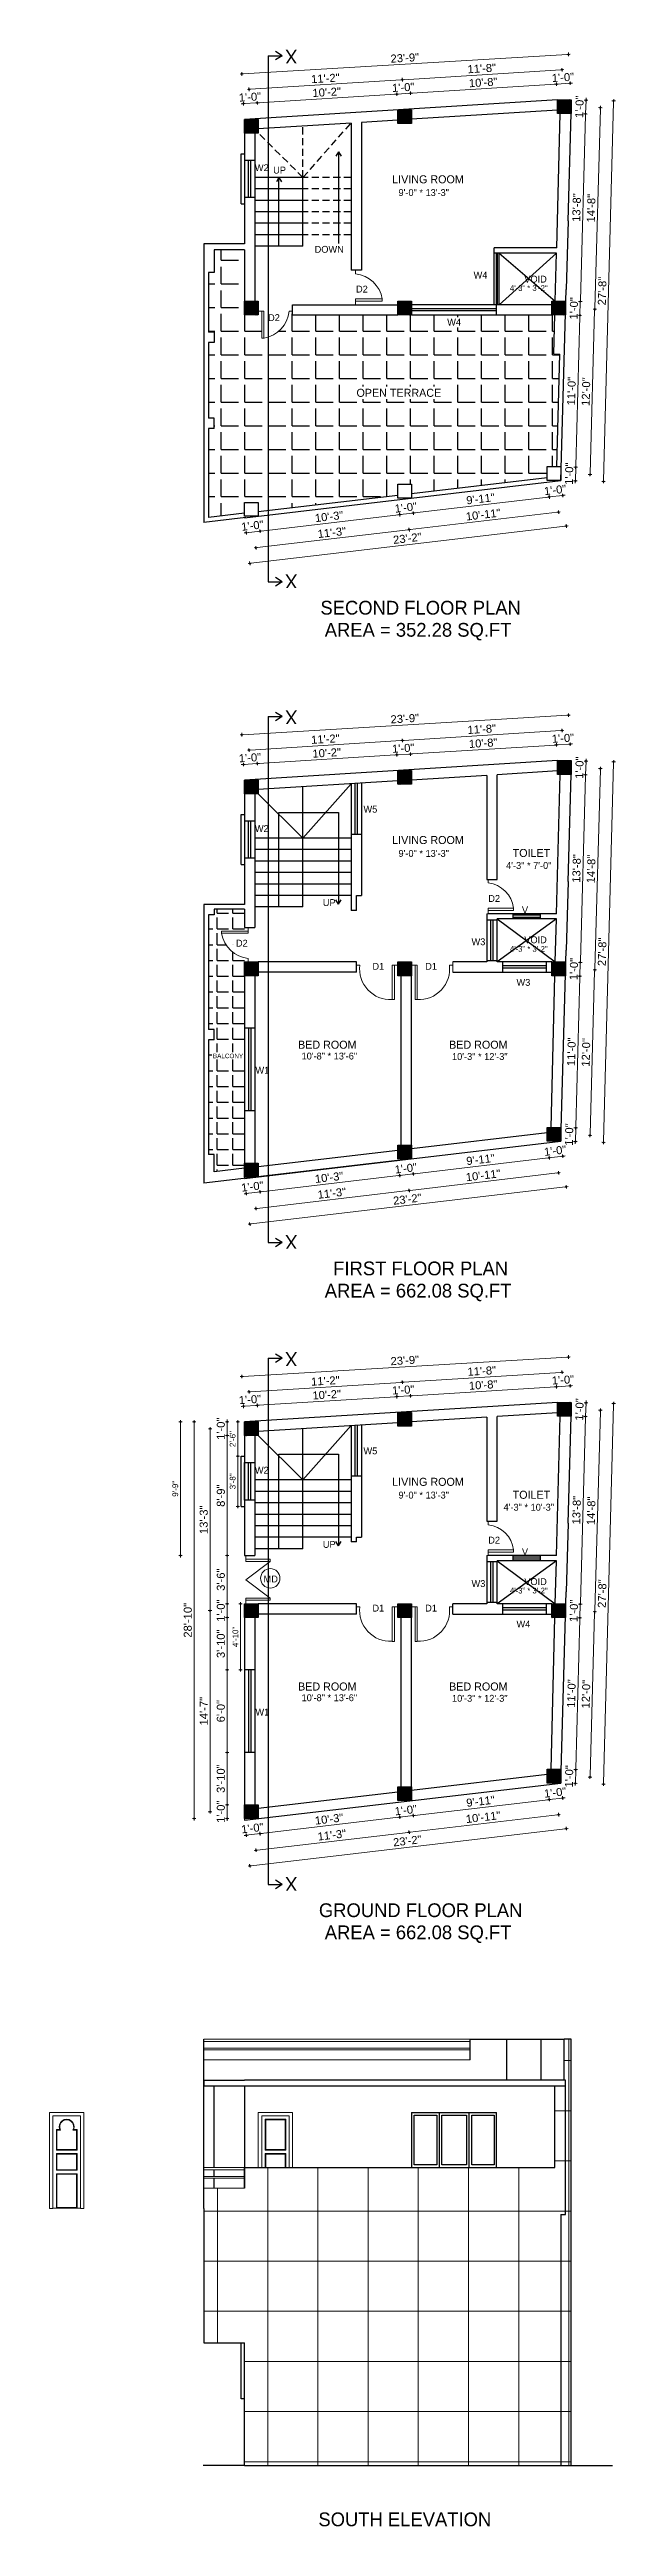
# Model space of a CAD drawing. Header units: inches. Extents: x 10143 to 33197, y -150 to 3760.
# Drawn here: x 24222 to 24716, y 912 to 3074 of the extents above; entities that cross this region are included whole.
import ezdxf
from ezdxf.enums import TextEntityAlignment as Align

# ---------------------------------------------------------------- set-up
doc = ezdxf.new("R2010")
doc.units = ezdxf.units.IN
doc.header["$LTSCALE"] = 0.5
doc.header["$MEASUREMENT"] = 0
doc.header["$PDMODE"] = 66
doc.linetypes.add('DASHED2', pattern=[0.375, 0.25, -0.125])
for name, color, linetype, lineweight in [('0.13', 2, 'Continuous', 13), ('A_hatch', 253, 'Continuous', 5), ('DOOR ELEVATION', 21, 'Continuous', 15), ('DW TEXT', 92, 'Continuous', 15), ('ELEVATION', 85, 'Continuous', 9), ('hatch', 9, 'Continuous', 0), ('Toilet', 7, 'Continuous', 25)]:
    doc.layers.add(name, color=color, linetype=linetype, lineweight=lineweight)
doc.layers.add('OUTLINE', color=116, linetype='Continuous')
doc.styles.add('CEN', font='GOTHIC.TTF')
doc.styles.get("Standard").update_dxf_attribs({"font": 'arial.ttf'})
doc.dimstyles.new('S8', dxfattribs={"dimtxt": 5, "dimasz": 1, "dimexe": 6, "dimexo": 18, "dimgap": 1.9375, "dimtad": 1, "dimdec": 0, "dimzin": 3, "dimdsep": 46, "dimlunit": 4, "dimtxsty": 'Standard', "dimblk": 'dot 2', "dimcen": 12, "dimse1": 1, "dimse2": 1, "dimclrd": 1, "dimclre": 1, "dimclrt": 256, "dimadec": 0, "dimazin": 0, "dimtfac": 0.75, "dimtdec": 0, "dimtix": 1, "dimtmove": 1, "dimatfit": 3, "dimldrblk": 'DOT', "dimfxl": 1, "dimtolj": 1, "dimtzin": 0, "dimlwd": 9, "dimlwe": 9, "dimarcsym": 0})
pattern_1 = [(90, (0, 181.27), (-43.75, 0), []), (180, (0, 181.27), (-4e-15, -43.75), [])]
pattern_2 = [(135, (24651.0939, -1856.22724), (-0.0883883476, -0.0883883476), [])]
pattern_3 = [(135, (24651.0939, -1296.26177), (-0.0883883476, -0.0883883476), [])]
pattern_4 = [(45, (1725.7225, 1136.51475), (-0.08838834765, 0.08838834765), [])]

msp = doc.modelspace()

# ---------------------------------------------------------------- texts
at = {"layer": 'DW TEXT', "ltscale": 0.13, "style": 'CEN'}
for p in [(24433, 3067.5), (24433, 2609.6), (24433, 2491), (24433, 2033.1), (24433, 1931), (24433, 1473.1)]:
    msp.add_text('X', height=12, rotation=180, dxfattribs=at).set_placement(p, align=Align.MIDDLE_CENTER)
for s, height, p in [('W2', 6, (24407.3, 2970.4)), ('UP', 6, (24422.8, 2968.3)), ('LIVING ROOM ', 7, (24553.5, 2960.3)), ('9\'-0" * 13\'-3"', 6, (24548.5, 2948.7)), ('DOWN', 6, (24466.1, 2899.2)), ('W4', 6, (24598, 2876.7)), ('VOID', 6, (24646, 2873.2)), ('D2', 6, (24494.6, 2864.5)), ('4\'-3" * 3\'-2"', 5, (24640.1, 2865.4)), ('D2', 6, (24417.9, 2839.6)), ('W4', 6, (24575, 2835.6)), ('OPEN TERRACE', 7, (24526.8, 2774)), ('SECOND FLOOR PLAN', 12, (24545.8, 2586.5)), ('AREA = 352.28 SQ.FT ', 12, (24545.8, 2567.2)), ('W5', 6, (24502, 2410.7)), ('W2', 6, (24407.3, 2393.8)), ('LIVING ROOM ', 7, (24553.5, 2383.8)), ('9\'-0" * 13\'-3"', 6, (24548.5, 2372.1)), ('4\'-3" * 7\'-0"', 6, (24640.1, 2361.6)), ('TOILET', 7, (24642.4, 2372.5)), ('D2', 6, (24609.9, 2332.8)), ('UP', 6, (24466.1, 2329.2)), ('V', 6, (24636.8, 2322.8)), ('D2', 6, (24389.9, 2293.8)), ('W3', 6, (24596.2, 2295)), ('4\'-3" * 3\'-2"', 5, (24640.1, 2288.8)), ('VOID', 6, (24646, 2296.7)), ('D1', 6, (24508.9, 2273.6)), ('D1', 6, (24554.9, 2273.6)), ('W3', 6, (24635.4, 2259.6)), ('BED ROOM', 7, (24464.4, 2205.2)), ('BED ROOM', 7, (24596.1, 2205.2)), ('BALCONY', 4, (24377.9, 2195.4)), ('W1', 6, (24407.8, 2182.9)), ('10\'-8" * 13\'-6"', 6, (24466.2, 2195.3)), ('10\'-3" * 12\'-3"', 6, (24597.4, 2194.9)), ('FIRST FLOOR PLAN', 12, (24545.8, 2010)), ('AREA = 662.08 SQ.FT ', 12, (24545.8, 1990.6)), ('W5', 6, (24502, 1850.8)), ('W2', 6, (24407.3, 1833.9)), ('LIVING ROOM ', 7, (24553.5, 1823.8)), ('TOILET', 7, (24642.4, 1812.5)), ('9\'-0" * 13\'-3"', 6, (24548.5, 1812.2)), ('4\'-3" * 10\'-3"', 6, (24640.1, 1801.6)), ('D2', 6, (24609.9, 1772.9)), ('UP', 6, (24466.1, 1769.2)), ('V', 6, (24636.8, 1762.8)), ('MD', 6, (24415.1, 1739)), ('W3', 6, (24596.2, 1735)), ('4\'-3" * 3\'-2"', 5, (24640.1, 1728.9)), ('VOID', 6, (24646, 1736.7)), ('D1', 6, (24508.9, 1713.6)), ('D1', 6, (24554.9, 1713.6)), ('W4', 6, (24635.4, 1699.7)), ('BED ROOM', 7, (24464.4, 1645.2)), ('BED ROOM', 7, (24596.1, 1645.2)), ('W1', 6, (24407.8, 1622.9)), ('10\'-8" * 13\'-6"', 6, (24466.2, 1635.4)), ('10\'-3" * 12\'-3"', 6, (24597.4, 1634.9)), ('GROUND FLOOR PLAN', 12, (24545.8, 1450)), ('AREA = 662.08 SQ.FT ', 12, (24545.8, 1430.7)), ('SOUTH ELEVATION', 12, (24532, 918.5))]:
    msp.add_text(s, height=height, dxfattribs=at).set_placement(p, align=Align.MIDDLE_CENTER)

# ---------------------------------------------------------------- blocks, each defined once
blk = doc.blocks.new('o1')
at = {"layer": 'DOOR ELEVATION'}
for p, q in [((-30925.9, 3873.6), (-30925.9, 3789.6)), ((-30925.9, 3873.6), (-30895.9, 3873.6)), ((-30922.9, 3870.6), (-30922.9, 3789.6)), ((-30922.9, 3870.6), (-30898.9, 3870.6)), ((-30898.9, 3870.6), (-30898.9, 3789.6)), ((-30895.9, 3873.6), (-30895.9, 3789.6)), ((-30919.9, 3840.6), (-30919.9, 3858.6)), ((-30919.9, 3858.6), (-30916.9, 3858.6)), ((-30919.4, 3841.1), (-30919.4, 3858.1)), ((-30919.4, 3858.1), (-30916.4, 3858.1)), ((-30905.4, 3858.1), (-30902.4, 3858.1)), ((-30904.9, 3858.6), (-30901.9, 3858.6)), ((-30902.4, 3858.1), (-30902.4, 3841.1)), ((-30901.9, 3858.6), (-30901.9, 3840.6)), ((-30901.9, 3840.6), (-30919.9, 3840.6)), ((-30901.9, 3837.6), (-30919.9, 3837.6)), ((-30919.9, 3823.1), (-30919.9, 3837.6)), ((-30902.4, 3841.1), (-30919.4, 3841.1)), ((-30902.4, 3837.1), (-30919.4, 3837.1)), ((-30919.4, 3823.6), (-30919.4, 3837.1)), ((-30902.4, 3837.1), (-30902.4, 3823.6)), ((-30901.9, 3837.6), (-30901.9, 3823.1)), ((-30901.9, 3823.1), (-30919.9, 3823.1)), ((-30919.9, 3790.1), (-30919.9, 3820.1)), ((-30901.9, 3820.1), (-30919.9, 3820.1)), ((-30902.4, 3823.6), (-30919.4, 3823.6)), ((-30919.4, 3790.6), (-30919.4, 3819.6)), ((-30902.4, 3819.6), (-30919.4, 3819.6)), ((-30902.4, 3819.6), (-30902.4, 3790.6)), ((-30901.9, 3820.1), (-30901.9, 3790.1)), ((-30925.9, 3789.6), (-30922.9, 3789.6)), ((-30922.9, 3790.1), (-30898.9, 3790.1)), ((-30901.9, 3790.1), (-30919.9, 3790.1)), ((-30902.4, 3790.6), (-30919.4, 3790.6)), ((-30898.9, 3789.6), (-30895.9, 3789.6))]:
    blk.add_line(p, q, dxfattribs=at)
for centre, radius, start, end in [((-30910.9, 3861.1), 6.5, 337.3801, 202.6199), ((-30910.9, 3860.9), 6.17, 332.7226, 207.2774)]:
    blk.add_arc(centre, radius, start, end, dxfattribs=at)
blk = doc.blocks.new('dot1')
at = {"layer": 'hatch'}
h = blk.add_hatch(color=256, dxfattribs=at)
edge = h.paths.add_edge_path()
edge.add_arc((0, 0), 1, 0, 360)
for p, q in [((3, 0), (-3, 0)), ((0, 3), (0, -3))]:
    blk.add_line(p, q, dxfattribs=at)
blk.add_circle((0, 0), 1, dxfattribs=at)
blk = doc.blocks.new('dot 2')
at = {"layer": 'hatch', "xscale": 0.5, "yscale": 0.5, "zscale": 0.5}
blk.add_blockref('dot1', (0, 0), dxfattribs=at)
blk = doc.blocks.new('*D1575')
at = {"layer": 'Defpoints', "color": 0, "transparency": 16777216}
for p in [(24377.1, 1541.9), (24392.2, 1541.9), (24392.2, 1529.9)]:
    blk.add_point(p, dxfattribs=at)
at = {"layer": 'Toilet', "color": 1, "lineweight": 9, "transparency": 16777216}
for p, q in [((24377.1, 1542.9), (24377.1, 1543.9)), ((24377.1, 1529.9), (24377.1, 1541.9)), ((24377.1, 1528.9), (24377.1, 1527.9))]:
    blk.add_line(p, q, dxfattribs=at)
for p, rotation in [((24377.1, 1541.9), 270), ((24377.1, 1529.9), 90)]:
    blk.add_blockref('dot 2', p, dxfattribs=dict(at, rotation=rotation))
at = {"layer": 'Toilet', "transparency": 16777216, "insert": (24371.6, 1535.9), "char_height": 7, "attachment_point": 5, "rotation": 90}
blk.add_mtext('\\A1;1\'-0"', dxfattribs=at)
blk = doc.blocks.new('_Dot')
at = {"color": 0, "linetype": 'ByBlock', "lineweight": -2}
blk.add_line((-0.5, 0), (-1, 0), dxfattribs=at)
at = {"color": 0, "linetype": 'ByBlock', "const_width": 0.5}
blk.add_lwpolyline([(-0.25, 0, 1), (0.25, 0, 1)], format="xyb", close=True, dxfattribs=at)
blk = doc.blocks.new('*D1576')
at = {"layer": 'Defpoints', "color": 0, "transparency": 16777216}
for p in [(24377.1, 1587.7), (24392.2, 1587.7), (24392.2, 1541.9)]:
    blk.add_point(p, dxfattribs=at)
at = {"layer": 'Toilet', "color": 1, "lineweight": 9, "transparency": 16777216}
blk.add_line((24377.1, 1542.9), (24377.1, 1586.7), dxfattribs=at)
for p, rotation in [((24377.1, 1587.7), 90), ((24377.1, 1541.9), 270)]:
    blk.add_blockref('dot 2', p, dxfattribs=dict(at, rotation=rotation))
at = {"layer": 'Toilet', "transparency": 16777216, "insert": (24371.6, 1564.8), "char_height": 7, "attachment_point": 5, "rotation": 90}
blk.add_mtext('\\A1;3\'-10"', dxfattribs=at)
blk = doc.blocks.new('*D1577')
at = {"layer": 'Defpoints', "color": 0, "transparency": 16777216}
for p in [(24377.1, 1659.7), (24392.2, 1659.7), (24392.2, 1587.7)]:
    blk.add_point(p, dxfattribs=at)
at = {"layer": 'Toilet', "color": 1, "lineweight": 9, "transparency": 16777216}
blk.add_line((24377.1, 1588.7), (24377.1, 1658.7), dxfattribs=at)
for p, rotation in [((24377.1, 1659.7), 90), ((24377.1, 1587.7), 270)]:
    blk.add_blockref('dot 2', p, dxfattribs=dict(at, rotation=rotation))
at = {"layer": 'Toilet', "transparency": 16777216, "insert": (24371.6, 1623.7), "char_height": 7, "attachment_point": 5, "rotation": 90}
blk.add_mtext('\\A1;6\'-0"', dxfattribs=at)
blk = doc.blocks.new('*D1578')
at = {"layer": 'Defpoints', "color": 0, "transparency": 16777216}
for p in [(24377.1, 1705.4), (24392.2, 1705.4), (24392.2, 1659.7)]:
    blk.add_point(p, dxfattribs=at)
at = {"layer": 'Toilet', "color": 1, "lineweight": 9, "transparency": 16777216}
blk.add_line((24377.1, 1660.7), (24377.1, 1704.4), dxfattribs=at)
for p, rotation in [((24377.1, 1705.4), 90), ((24377.1, 1659.7), 270)]:
    blk.add_blockref('dot 2', p, dxfattribs=dict(at, rotation=rotation))
at = {"layer": 'Toilet', "transparency": 16777216, "insert": (24371.6, 1682.5), "char_height": 7, "attachment_point": 5, "rotation": 90}
blk.add_mtext('\\A1;3\'-10"', dxfattribs=at)
blk = doc.blocks.new('*D1579')
at = {"layer": 'Defpoints', "color": 0, "transparency": 16777216}
for p in [(24377.1, 1717.4), (24392.2, 1717.4), (24392.2, 1705.4)]:
    blk.add_point(p, dxfattribs=at)
at = {"layer": 'Toilet', "color": 1, "lineweight": 9, "transparency": 16777216}
for p, q in [((24377.1, 1718.4), (24377.1, 1719.4)), ((24377.1, 1705.4), (24377.1, 1717.4)), ((24377.1, 1704.4), (24377.1, 1703.4))]:
    blk.add_line(p, q, dxfattribs=at)
for p, rotation in [((24377.1, 1717.4), 270), ((24377.1, 1705.4), 90)]:
    blk.add_blockref('dot 2', p, dxfattribs=dict(at, rotation=rotation))
at = {"layer": 'Toilet', "transparency": 16777216, "insert": (24371.6, 1711.4), "char_height": 7, "attachment_point": 5, "rotation": 90}
blk.add_mtext('\\A1;1\'-0"', dxfattribs=at)
blk = doc.blocks.new('*D1580')
at = {"layer": 'Defpoints', "color": 0, "transparency": 16777216}
for p in [(24377.1, 1759.4), (24392.2, 1759.4), (24392.2, 1717.4)]:
    blk.add_point(p, dxfattribs=at)
at = {"layer": 'Toilet', "color": 1, "lineweight": 9, "transparency": 16777216}
blk.add_line((24377.1, 1718.4), (24377.1, 1758.4), dxfattribs=at)
for p, rotation in [((24377.1, 1759.4), 90), ((24377.1, 1717.4), 270)]:
    blk.add_blockref('dot 2', p, dxfattribs=dict(at, rotation=rotation))
at = {"layer": 'Toilet', "transparency": 16777216, "insert": (24371.6, 1738.4), "char_height": 7, "attachment_point": 5, "rotation": 90}
blk.add_mtext('\\A1;3\'-6"', dxfattribs=at)
blk = doc.blocks.new('*D1581')
at = {"layer": 'Defpoints', "color": 0, "transparency": 16777216}
for p in [(24377.1, 1864.1), (24392.2, 1864.1), (24392.2, 1759.4)]:
    blk.add_point(p, dxfattribs=at)
at = {"layer": 'Toilet', "color": 1, "lineweight": 9, "transparency": 16777216}
blk.add_line((24377.1, 1760.4), (24377.1, 1863.1), dxfattribs=at)
for p, rotation in [((24377.1, 1864.1), 90), ((24377.1, 1759.4), 270)]:
    blk.add_blockref('dot 2', p, dxfattribs=dict(at, rotation=rotation))
at = {"layer": 'Toilet', "transparency": 16777216, "insert": (24371.6, 1811.7), "char_height": 7, "attachment_point": 5, "rotation": 90}
blk.add_mtext('\\A1;8\'-9"', dxfattribs=at)
blk = doc.blocks.new('*D1582')
at = {"layer": 'Defpoints', "color": 0, "transparency": 16777216}
for p in [(24377.1, 1876.1), (24392.2, 1876.1), (24392.2, 1864.1)]:
    blk.add_point(p, dxfattribs=at)
at = {"layer": 'Toilet', "color": 1, "lineweight": 9, "transparency": 16777216}
for p, q in [((24377.1, 1877.1), (24377.1, 1878.1)), ((24377.1, 1864.1), (24377.1, 1876.1)), ((24377.1, 1863.1), (24377.1, 1862.1))]:
    blk.add_line(p, q, dxfattribs=at)
for p, rotation in [((24377.1, 1876.1), 270), ((24377.1, 1864.1), 90)]:
    blk.add_blockref('dot 2', p, dxfattribs=dict(at, rotation=rotation))
at = {"layer": 'Toilet', "transparency": 16777216, "insert": (24371.6, 1870.1), "char_height": 7, "attachment_point": 5, "rotation": 90}
blk.add_mtext('\\A1;1\'-0"', dxfattribs=at)
blk = doc.blocks.new('*D1584')
at = {"layer": 'Defpoints', "color": 0, "transparency": 16777216}
for p in [(24362.2, 1870.1), (24398.2, 1870.1), (24398.2, 1711.4)]:
    blk.add_point(p, dxfattribs=at)
at = {"layer": 'Toilet', "color": 1, "lineweight": 9, "transparency": 16777216}
blk.add_line((24362.2, 1712.4), (24362.2, 1869.1), dxfattribs=at)
for p, rotation in [((24362.2, 1870.1), 90), ((24362.2, 1711.4), 270)]:
    blk.add_blockref('dot 2', p, dxfattribs=dict(at, rotation=rotation))
at = {"layer": 'Toilet', "transparency": 16777216, "insert": (24356.7, 1790.7), "char_height": 7, "attachment_point": 5, "rotation": 90}
blk.add_mtext('\\A1;13\'-3"', dxfattribs=at)
blk = doc.blocks.new('*D1585')
at = {"layer": 'Defpoints', "color": 0, "transparency": 16777216}
for p in [(24348.3, 1876.1), (24392.2, 1876.1), (24392.2, 1529.9)]:
    blk.add_point(p, dxfattribs=at)
at = {"layer": 'Toilet', "color": 1, "lineweight": 9, "transparency": 16777216}
blk.add_line((24348.3, 1530.9), (24348.3, 1875.1), dxfattribs=at)
for p, rotation in [((24348.3, 1876.1), 90), ((24348.3, 1529.9), 270)]:
    blk.add_blockref('dot 2', p, dxfattribs=dict(at, rotation=rotation))
at = {"layer": 'Toilet', "transparency": 16777216, "insert": (24342.8, 1703), "char_height": 7, "attachment_point": 5, "rotation": 90}
blk.add_mtext('\\A1;28\'-10"', dxfattribs=at)
blk = doc.blocks.new('*D1586')
at = {"layer": 'Defpoints', "color": 0, "transparency": 16777216}
for p in [(24392.2, 1528.5), (24404.2, 1529.9), (24405.8, 1516.8)]:
    blk.add_point(p, dxfattribs=at)
at = {"layer": 'Toilet', "color": 1, "lineweight": 9, "transparency": 16777216}
for p, q in [((24392.8, 1515.3), (24391.8, 1515.2)), ((24393.8, 1515.4), (24405.8, 1516.8)), ((24406.8, 1516.9), (24407.8, 1517))]:
    blk.add_line(p, q, dxfattribs=at)
for p, rotation in [((24393.8, 1515.4), 6.727351048226113), ((24405.8, 1516.8), 186.7273510482261)]:
    blk.add_blockref('dot 2', p, dxfattribs=dict(at, rotation=rotation))
at = {"layer": 'Toilet', "transparency": 16777216, "insert": (24399.1, 1521.6), "char_height": 7, "attachment_point": 5, "rotation": 6.7274}
blk.add_mtext('\\A1;1\'-0"', dxfattribs=at)
blk = doc.blocks.new('*D1587')
at = {"layer": 'Defpoints', "color": 0, "transparency": 16777216}
for p in [(24525.9, 1545.7), (24404.2, 1529.9), (24527.6, 1531.2)]:
    blk.add_point(p, dxfattribs=at)
at = {"layer": 'Toilet', "color": 1, "lineweight": 9, "transparency": 16777216}
blk.add_line((24406.8, 1516.9), (24526.6, 1531.1), dxfattribs=at)
for p, rotation in [((24405.8, 1516.8), 186.727351048253), ((24527.6, 1531.2), 6.727351048253007)]:
    blk.add_blockref('dot 2', p, dxfattribs=dict(at, rotation=rotation))
at = {"layer": 'Toilet', "transparency": 16777216, "insert": (24466, 1529.5), "char_height": 7, "attachment_point": 5, "rotation": 6.7274}
blk.add_mtext('\\A1;10\'-3"', dxfattribs=at)
blk = doc.blocks.new('*D1588')
at = {"layer": 'Defpoints', "color": 0, "transparency": 16777216}
for p in [(24525.9, 1545.7), (24537.9, 1545.7), (24539.4, 1532.6)]:
    blk.add_point(p, dxfattribs=at)
at = {"layer": 'Toilet', "color": 1, "lineweight": 9, "transparency": 16777216}
for p, q in [((24526.6, 1531.1), (24525.6, 1530.9)), ((24527.6, 1531.2), (24539.4, 1532.6)), ((24540.4, 1532.7), (24541.4, 1532.8))]:
    blk.add_line(p, q, dxfattribs=at)
for p, rotation in [((24527.6, 1531.2), 6.727351048252972), ((24539.4, 1532.6), 186.727351048253)]:
    blk.add_blockref('dot 2', p, dxfattribs=dict(at, rotation=rotation))
at = {"layer": 'Toilet', "transparency": 16777216, "insert": (24532.9, 1537.3), "char_height": 7, "attachment_point": 5, "rotation": 6.7274}
blk.add_mtext('\\A1;1\'-0"', dxfattribs=at)
blk = doc.blocks.new('*D1589')
at = {"layer": 'Defpoints', "color": 0, "transparency": 16777216}
for p in [(24656.1, 1561), (24537.9, 1545.7), (24657.9, 1546.5)]:
    blk.add_point(p, dxfattribs=at)
at = {"layer": 'Toilet', "color": 1, "lineweight": 9, "transparency": 16777216}
blk.add_line((24540.4, 1532.7), (24656.9, 1546.4), dxfattribs=at)
for p, rotation in [((24657.9, 1546.5), 6.727351048253007), ((24539.4, 1532.6), 186.727351048253)]:
    blk.add_blockref('dot 2', p, dxfattribs=dict(at, rotation=rotation))
at = {"layer": 'Toilet', "transparency": 16777216, "insert": (24598, 1545), "char_height": 7, "attachment_point": 5, "rotation": 6.7274}
blk.add_mtext('\\A1;9\'-11"', dxfattribs=at)
blk = doc.blocks.new('*D1590')
at = {"layer": 'Defpoints', "color": 0, "transparency": 16777216}
for p in [(24656.1, 1561), (24668.1, 1561), (24669.7, 1547.9)]:
    blk.add_point(p, dxfattribs=at)
at = {"layer": 'Toilet', "color": 1, "lineweight": 9, "transparency": 16777216}
for p, q in [((24656.9, 1546.4), (24655.9, 1546.3)), ((24657.9, 1546.5), (24669.7, 1547.9)), ((24670.7, 1548), (24671.7, 1548.2))]:
    blk.add_line(p, q, dxfattribs=at)
for p, rotation in [((24657.9, 1546.5), 6.727351048252972), ((24669.7, 1547.9), 186.727351048253)]:
    blk.add_blockref('dot 2', p, dxfattribs=dict(at, rotation=rotation))
at = {"layer": 'Toilet', "transparency": 16777216, "insert": (24663.1, 1552.7), "char_height": 7, "attachment_point": 5, "rotation": 6.7274}
blk.add_mtext('\\A1;1\'-0"', dxfattribs=at)
blk = doc.blocks.new('*D1591')
at = {"layer": 'Defpoints', "color": 0, "transparency": 16777216}
for p in [(24662.1, 1567), (24531.9, 1551.7), (24535.8, 1518)]:
    blk.add_point(p, dxfattribs=at)
at = {"layer": 'Toilet', "color": 1, "lineweight": 9, "transparency": 16777216}
blk.add_line((24665.1, 1533.3), (24536.8, 1518.2), dxfattribs=at)
for p, rotation in [((24666.1, 1533.4), 6.727351048225874), ((24535.8, 1518), 186.7273510482259)]:
    blk.add_blockref('dot 2', p, dxfattribs=dict(at, rotation=rotation))
at = {"layer": 'Toilet', "transparency": 16777216, "insert": (24600.3, 1531.2), "char_height": 7, "attachment_point": 5, "rotation": 6.7274}
blk.add_mtext('\\A1;10\'-11"', dxfattribs=at)
blk = doc.blocks.new('*D1592')
at = {"layer": 'Defpoints', "color": 0, "transparency": 16777216}
for p in [(24398.2, 1535.9), (24531.9, 1551.7), (24402.2, 1502.3)]:
    blk.add_point(p, dxfattribs=at)
at = {"layer": 'Toilet', "color": 1, "lineweight": 9, "transparency": 16777216}
blk.add_line((24534.8, 1517.9), (24403.2, 1502.4), dxfattribs=at)
for p, rotation in [((24535.8, 1518), 6.727351048253131), ((24402.2, 1502.3), 186.7273510482531)]:
    blk.add_blockref('dot 2', p, dxfattribs=dict(at, rotation=rotation))
at = {"layer": 'Toilet', "transparency": 16777216, "insert": (24468.4, 1515.6), "char_height": 7, "attachment_point": 5, "rotation": 6.7274}
blk.add_mtext('\\A1;11\'-3"', dxfattribs=at)
blk = doc.blocks.new('*D1593')
at = {"layer": 'Defpoints', "color": 0, "transparency": 16777216}
for p in [(24668.1, 1561), (24392.2, 1528.5), (24672.8, 1521.2)]:
    blk.add_point(p, dxfattribs=at)
at = {"layer": 'Toilet', "color": 1, "lineweight": 9, "transparency": 16777216}
blk.add_line((24397.9, 1488.8), (24671.8, 1521.1), dxfattribs=at)
for p, rotation in [((24672.8, 1521.2), 6.727351048225743), ((24396.9, 1488.7), 186.7273510482257)]:
    blk.add_blockref('dot 2', p, dxfattribs=dict(at, rotation=rotation))
at = {"layer": 'Toilet', "transparency": 16777216, "insert": (24534.2, 1510.5), "char_height": 7, "attachment_point": 5, "rotation": 6.7274}
blk.add_mtext('\\A1;23\'-2"', dxfattribs=at)
blk = doc.blocks.new('*D1594')
at = {"layer": 'Defpoints', "color": 0, "transparency": 16777216}
for p in [(24666.2, 1711.4), (24697.6, 1710.5), (24662.1, 1567)]:
    blk.add_point(p, dxfattribs=at)
at = {"layer": 'Toilet', "color": 1, "lineweight": 9, "transparency": 16777216}
blk.add_line((24693.6, 1567.2), (24697.5, 1709.5), dxfattribs=at)
for p, rotation in [((24697.6, 1710.5), 88.39404783827474), ((24693.5, 1566.2), 268.3940478382747)]:
    blk.add_blockref('dot 2', p, dxfattribs=dict(at, rotation=rotation))
at = {"layer": 'Toilet', "transparency": 16777216, "insert": (24690, 1638.5), "char_height": 7, "attachment_point": 5, "rotation": 88.394}
blk.add_mtext('\\A1;12\'-0"', dxfattribs=at)
blk = doc.blocks.new('*D1595')
at = {"layer": 'Defpoints', "color": 0, "transparency": 16777216}
for p in [(24671.1, 1887.1), (24702.5, 1886.3), (24666.2, 1711.4)]:
    blk.add_point(p, dxfattribs=at)
at = {"layer": 'Toilet', "color": 1, "lineweight": 9, "transparency": 16777216}
blk.add_line((24697.6, 1711.5), (24702.5, 1885.3), dxfattribs=at)
for p, rotation in [((24702.5, 1886.3), 88.3940478382136), ((24697.6, 1710.5), 268.3940478382136)]:
    blk.add_blockref('dot 2', p, dxfattribs=dict(at, rotation=rotation))
at = {"layer": 'Toilet', "transparency": 16777216, "insert": (24694.5, 1798.5), "char_height": 7, "attachment_point": 5, "rotation": 88.394}
blk.add_mtext('\\A1;14\'-8"', dxfattribs=at)
blk = doc.blocks.new('*D1573')
at = {"layer": 'Defpoints', "color": 0, "transparency": 16777216}
for p in [(24668.1, 1561), (24668.5, 1573), (24681, 1572.7)]:
    blk.add_point(p, dxfattribs=at)
at = {"layer": 'Toilet', "color": 1, "lineweight": 9, "transparency": 16777216}
for p, q in [((24680.6, 1559.7), (24680.6, 1558.7)), ((24680.7, 1560.7), (24681, 1572.7)), ((24681, 1573.7), (24681, 1574.7))]:
    blk.add_line(p, q, dxfattribs=at)
for p, rotation in [((24680.7, 1560.7), 88.39404783827257), ((24681, 1572.7), 268.3940478382726)]:
    blk.add_blockref('dot 2', p, dxfattribs=dict(at, rotation=rotation))
at = {"layer": 'Toilet', "transparency": 16777216, "insert": (24675.3, 1566.8), "char_height": 7, "attachment_point": 5, "rotation": 88.394}
blk.add_mtext('\\A1;1\'-0"', dxfattribs=at)
blk = doc.blocks.new('*D1596')
at = {"layer": 'Defpoints', "color": 0, "transparency": 16777216}
for p in [(24672.2, 1705.4), (24684.7, 1705.1), (24668.5, 1573)]:
    blk.add_point(p, dxfattribs=at)
at = {"layer": 'Toilet', "color": 1, "lineweight": 9, "transparency": 16777216}
blk.add_line((24681, 1573.7), (24684.7, 1704.1), dxfattribs=at)
for p, rotation in [((24684.7, 1705.1), 88.3940478382136), ((24681, 1572.7), 268.3940478382136)]:
    blk.add_blockref('dot 2', p, dxfattribs=dict(at, rotation=rotation))
at = {"layer": 'Toilet', "transparency": 16777216, "insert": (24677.3, 1639), "char_height": 7, "attachment_point": 5, "rotation": 88.394}
blk.add_mtext('\\A1;11\'-0"', dxfattribs=at)
blk = doc.blocks.new('*D1597')
at = {"layer": 'Defpoints', "color": 0, "transparency": 16777216}
for p in [(24672.2, 1717.4), (24685, 1717), (24672.2, 1705.4)]:
    blk.add_point(p, dxfattribs=at)
at = {"layer": 'Toilet', "color": 1, "lineweight": 9, "transparency": 16777216}
for p, q in [((24684.7, 1705.1), (24685, 1717)), ((24685.1, 1718), (24685.1, 1719)), ((24684.7, 1704.1), (24684.6, 1703.1))]:
    blk.add_line(p, q, dxfattribs=at)
for p, rotation in [((24685, 1717), 268.3940478382136), ((24684.7, 1705.1), 88.39404783821358)]:
    blk.add_blockref('dot 2', p, dxfattribs=dict(at, rotation=rotation))
at = {"layer": 'Toilet', "transparency": 16777216, "insert": (24679.4, 1711.2), "char_height": 7, "attachment_point": 5, "rotation": 88.394}
blk.add_mtext('\\A1;1\'-0"', dxfattribs=at)
blk = doc.blocks.new('*D1598')
at = {"layer": 'Defpoints', "color": 0, "transparency": 16777216}
for p in [(24677.1, 1881.1), (24689.6, 1880.8), (24672.2, 1717.4)]:
    blk.add_point(p, dxfattribs=at)
at = {"layer": 'Toilet', "color": 1, "lineweight": 9, "transparency": 16777216}
blk.add_line((24685.1, 1718), (24689.6, 1879.8), dxfattribs=at)
for p, rotation in [((24689.6, 1880.8), 88.3940478382136), ((24685, 1717), 268.3940478382136)]:
    blk.add_blockref('dot 2', p, dxfattribs=dict(at, rotation=rotation))
at = {"layer": 'Toilet', "transparency": 16777216, "insert": (24681.8, 1799.1), "char_height": 7, "attachment_point": 5, "rotation": 88.394}
blk.add_mtext('\\A1;13\'-8"', dxfattribs=at)
blk = doc.blocks.new('*D1599')
at = {"layer": 'Defpoints', "color": 0, "transparency": 16777216}
for p in [(24677.1, 1893.1), (24677.1, 1881.1), (24690, 1892.8)]:
    blk.add_point(p, dxfattribs=at)
at = {"layer": 'Toilet', "color": 1, "lineweight": 9, "transparency": 16777216}
for p, q in [((24689.6, 1880.8), (24690, 1892.8)), ((24690, 1893.8), (24690, 1894.8)), ((24689.6, 1879.8), (24689.6, 1878.8))]:
    blk.add_line(p, q, dxfattribs=at)
for p, rotation in [((24689.6, 1880.8), 88.39404783821358), ((24690, 1892.8), 268.3940478382136)]:
    blk.add_blockref('dot 2', p, dxfattribs=dict(at, rotation=rotation))
at = {"layer": 'Toilet', "transparency": 16777216, "insert": (24684.3, 1886.9), "char_height": 7, "attachment_point": 5, "rotation": 88.394}
blk.add_mtext('\\A1;1\'-0"', dxfattribs=at)
blk = doc.blocks.new('*D1600')
at = {"layer": 'Defpoints', "color": 0, "transparency": 16777216}
for p in [(24677.1, 1893.1), (24714.1, 1892.1), (24668.1, 1561)]:
    blk.add_point(p, dxfattribs=at)
at = {"layer": 'Toilet', "color": 1, "lineweight": 9, "transparency": 16777216}
blk.add_line((24705.2, 1561), (24714.1, 1891.1), dxfattribs=at)
for p, rotation in [((24714.1, 1892.1), 88.45204859075596), ((24705.2, 1560), 268.452048590756)]:
    blk.add_blockref('dot 2', p, dxfattribs=dict(at, rotation=rotation))
at = {"layer": 'Toilet', "transparency": 16777216, "insert": (24704.1, 1726.2), "char_height": 7, "attachment_point": 5, "rotation": 88.452}
blk.add_mtext('\\A1;27\'-8"', dxfattribs=at)
blk = doc.blocks.new('*D1601')
at = {"layer": 'Defpoints', "color": 0, "transparency": 16777216}
for p in [(24403.4, 1890.5), (24392.2, 1876.1), (24404.2, 1876.8)]:
    blk.add_point(p, dxfattribs=at)
at = {"layer": 'Toilet', "color": 1, "lineweight": 9, "transparency": 16777216}
for p, q in [((24390.4, 1889.7), (24389.4, 1889.6)), ((24391.4, 1889.7), (24403.4, 1890.5)), ((24404.4, 1890.6), (24405.4, 1890.6))]:
    blk.add_line(p, q, dxfattribs=at)
for p, rotation in [((24391.4, 1889.7), 3.575827605927389), ((24403.4, 1890.5), 183.5758276059273)]:
    blk.add_blockref('dot 2', p, dxfattribs=dict(at, rotation=rotation))
at = {"layer": 'Toilet', "transparency": 16777216, "insert": (24397, 1895.6), "char_height": 7, "attachment_point": 5, "rotation": 3.5758}
blk.add_mtext('\\A1;1\'-0"', dxfattribs=at)
blk = doc.blocks.new('*D1602')
at = {"layer": 'Defpoints', "color": 0, "transparency": 16777216}
for p in [(24525, 1898.1), (24525.9, 1884.4), (24404.2, 1876.8)]:
    blk.add_point(p, dxfattribs=at)
at = {"layer": 'Toilet', "color": 1, "lineweight": 9, "transparency": 16777216}
blk.add_line((24404.4, 1890.6), (24524, 1898), dxfattribs=at)
for p, rotation in [((24403.4, 1890.5), 183.575827605925), ((24525, 1898.1), 3.575827605924973)]:
    blk.add_blockref('dot 2', p, dxfattribs=dict(at, rotation=rotation))
at = {"layer": 'Toilet', "transparency": 16777216, "insert": (24463.9, 1899.8), "char_height": 7, "attachment_point": 5, "rotation": 3.5758}
blk.add_mtext('\\A1;10\'-2"', dxfattribs=at)
blk = doc.blocks.new('*D1603')
at = {"layer": 'Defpoints', "color": 0, "transparency": 16777216}
for p in [(24525.9, 1884.4), (24537, 1898.8), (24537.9, 1884.4)]:
    blk.add_point(p, dxfattribs=at)
at = {"layer": 'Toilet', "color": 1, "lineweight": 9, "transparency": 16777216}
for p, q in [((24524, 1898), (24523, 1898)), ((24525, 1898.1), (24537, 1898.8)), ((24538, 1898.9), (24539, 1899))]:
    blk.add_line(p, q, dxfattribs=at)
for p, rotation in [((24525, 1898.1), 3.575827605924911), ((24537, 1898.8), 183.5758276059249)]:
    blk.add_blockref('dot 2', p, dxfattribs=dict(at, rotation=rotation))
at = {"layer": 'Toilet', "transparency": 16777216, "insert": (24530.6, 1904), "char_height": 7, "attachment_point": 5, "rotation": 3.5758}
blk.add_mtext('\\A1;1\'-0"', dxfattribs=at)
blk = doc.blocks.new('*D1604')
at = {"layer": 'Defpoints', "color": 0, "transparency": 16777216}
for p in [(24664.3, 1906.8), (24537.9, 1884.4), (24665.1, 1893.1)]:
    blk.add_point(p, dxfattribs=at)
at = {"layer": 'Toilet', "color": 1, "lineweight": 9, "transparency": 16777216}
blk.add_line((24538, 1898.9), (24663.3, 1906.7), dxfattribs=at)
for p, rotation in [((24664.3, 1906.8), 3.575827605924973), ((24537, 1898.8), 183.575827605925)]:
    blk.add_blockref('dot 2', p, dxfattribs=dict(at, rotation=rotation))
at = {"layer": 'Toilet', "transparency": 16777216, "insert": (24600.3, 1908.3), "char_height": 7, "attachment_point": 5, "rotation": 3.5758}
blk.add_mtext('\\A1;10\'-8"', dxfattribs=at)
blk = doc.blocks.new('*D1605')
at = {"layer": 'Defpoints', "color": 0, "transparency": 16777216}
for p in [(24676.2, 1907.5), (24665.1, 1893.1), (24677.1, 1893.1)]:
    blk.add_point(p, dxfattribs=at)
at = {"layer": 'Toilet', "color": 1, "lineweight": 9, "transparency": 16777216}
for p, q in [((24663.3, 1906.7), (24662.3, 1906.7)), ((24664.3, 1906.8), (24676.2, 1907.5)), ((24677.2, 1907.6), (24678.2, 1907.7))]:
    blk.add_line(p, q, dxfattribs=at)
for p, rotation in [((24664.3, 1906.8), 3.57582760592499), ((24676.2, 1907.5), 183.575827605925)]:
    blk.add_blockref('dot 2', p, dxfattribs=dict(at, rotation=rotation))
at = {"layer": 'Toilet', "transparency": 16777216, "insert": (24669.9, 1912.7), "char_height": 7, "attachment_point": 5, "rotation": 3.5758}
blk.add_mtext('\\A1;1\'-0"', dxfattribs=at)
blk = doc.blocks.new('*D1606')
at = {"layer": 'Defpoints', "color": 0, "transparency": 16777216}
for p in [(24529.9, 1910.7), (24671.1, 1887.1), (24531.9, 1878.4)]:
    blk.add_point(p, dxfattribs=at)
at = {"layer": 'Toilet', "color": 1, "lineweight": 9, "transparency": 16777216}
blk.add_line((24668.1, 1919.3), (24530.9, 1910.7), dxfattribs=at)
for p, rotation in [((24529.9, 1910.7), 183.5758436463704), ((24669.1, 1919.4), 3.575843646370442)]:
    blk.add_blockref('dot 2', p, dxfattribs=dict(at, rotation=rotation))
at = {"layer": 'Toilet', "transparency": 16777216, "insert": (24599.1, 1920.5), "char_height": 7, "attachment_point": 5, "rotation": 3.5758}
blk.add_mtext('\\A1;11\'-8"', dxfattribs=at)
blk = doc.blocks.new('*D1607')
at = {"layer": 'Defpoints', "color": 0, "transparency": 16777216}
for p in [(24396.2, 1902.3), (24398.2, 1870.1), (24531.9, 1878.4)]:
    blk.add_point(p, dxfattribs=at)
at = {"layer": 'Toilet', "color": 1, "lineweight": 9, "transparency": 16777216}
blk.add_line((24528.9, 1910.6), (24397.2, 1902.4), dxfattribs=at)
for p, rotation in [((24396.2, 1902.3), 183.5758436463512), ((24529.9, 1910.7), 3.575843646351178)]:
    blk.add_blockref('dot 2', p, dxfattribs=dict(at, rotation=rotation))
at = {"layer": 'Toilet', "transparency": 16777216, "insert": (24462.7, 1911.9), "char_height": 7, "attachment_point": 5, "rotation": 3.5758}
blk.add_mtext('\\A1;11\'-2"', dxfattribs=at)
blk = doc.blocks.new('*D1608')
at = {"layer": 'Defpoints', "color": 0, "transparency": 16777216}
for p in [(24389.9, 1915.7), (24677.1, 1893.1), (24392.2, 1876.1)]:
    blk.add_point(p, dxfattribs=at)
at = {"layer": 'Toilet', "color": 1, "lineweight": 9, "transparency": 16777216}
blk.add_line((24673.8, 1932.7), (24390.9, 1915.8), dxfattribs=at)
for p, rotation in [((24674.7, 1932.7), 3.425574687814992), ((24389.9, 1915.7), 183.425574687815)]:
    blk.add_blockref('dot 2', p, dxfattribs=dict(at, rotation=rotation))
at = {"layer": 'Toilet', "transparency": 16777216, "insert": (24532, 1929.7), "char_height": 7, "attachment_point": 5, "rotation": 3.4256}
blk.add_mtext('\\A1;23\'-9"', dxfattribs=at)
blk = doc.blocks.new('*D1609')
at = {"layer": 'Defpoints', "color": 0, "transparency": 16777216}
for p in [(24392.2, 1876.1), (24386.4, 1846.1), (24392.2, 1846.1)]:
    blk.add_point(p, dxfattribs=at)
at = {"layer": 'Toilet', "color": 1, "lineweight": 9, "transparency": 16777216}
blk.add_line((24386.4, 1875.1), (24386.4, 1847.1), dxfattribs=at)
for p, rotation in [((24386.4, 1876.1), 90), ((24386.4, 1846.1), 270)]:
    blk.add_blockref('dot 2', p, dxfattribs=dict(at, rotation=rotation))
at = {"layer": 'Toilet', "transparency": 16777216, "insert": (24381.9, 1861.1), "char_height": 5, "attachment_point": 5, "rotation": 90}
blk.add_mtext('\\A1;2\'-6"', dxfattribs=at)
blk = doc.blocks.new('*D1610')
at = {"layer": 'Defpoints', "color": 0, "transparency": 16777216}
for p in [(24386.4, 1846.1), (24389.2, 1846.1), (24389.2, 1802.4)]:
    blk.add_point(p, dxfattribs=at)
at = {"layer": 'Toilet', "color": 1, "lineweight": 9, "transparency": 16777216}
blk.add_line((24386.4, 1803.4), (24386.4, 1845.1), dxfattribs=at)
for p, rotation in [((24386.4, 1846.1), 90), ((24386.4, 1802.4), 270)]:
    blk.add_blockref('dot 2', p, dxfattribs=dict(at, rotation=rotation))
at = {"layer": 'Toilet', "transparency": 16777216, "insert": (24381.9, 1824.2), "char_height": 5, "attachment_point": 5, "rotation": 90}
blk.add_mtext('\\A1;3\'-8"', dxfattribs=at)
blk = doc.blocks.new('*D1611')
at = {"layer": 'Defpoints', "color": 0, "transparency": 16777216}
for p in [(24392.2, 1876.1), (24336.4, 1759.4), (24392.2, 1759.4)]:
    blk.add_point(p, dxfattribs=at)
at = {"layer": 'Toilet', "color": 1, "lineweight": 9, "transparency": 16777216}
blk.add_line((24336.4, 1875.1), (24336.4, 1760.4), dxfattribs=at)
for p, rotation in [((24336.4, 1876.1), 90), ((24336.4, 1759.4), 270)]:
    blk.add_blockref('dot 2', p, dxfattribs=dict(at, rotation=rotation))
at = {"layer": 'Toilet', "transparency": 16777216, "insert": (24331.9, 1817.7), "char_height": 5, "attachment_point": 5, "rotation": 90}
blk.add_mtext('\\A1;9\'-9"', dxfattribs=at)
blk = doc.blocks.new('*D1574')
at = {"layer": 'Defpoints', "color": 0, "transparency": 16777216}
for p in [(24392.2, 1717.4), (24388.7, 1659.7), (24392.2, 1659.7)]:
    blk.add_point(p, dxfattribs=at)
at = {"layer": 'Toilet', "color": 1, "lineweight": 9, "transparency": 16777216}
blk.add_line((24388.7, 1716.4), (24388.7, 1660.7), dxfattribs=at)
for p, rotation in [((24388.7, 1717.4), 90), ((24388.7, 1659.7), 270)]:
    blk.add_blockref('dot 2', p, dxfattribs=dict(at, rotation=rotation))
at = {"layer": 'Toilet', "transparency": 16777216, "insert": (24384.3, 1688.5), "char_height": 5, "attachment_point": 5, "rotation": 90}
blk.add_mtext('\\A1;4\'-10"', dxfattribs=at)
blk = doc.blocks.new('*D1613')
at = {"layer": 'Defpoints', "color": 0, "transparency": 16777216}
for p in [(24392.2, 2088.5), (24404.2, 2089.9), (24405.8, 2076.8)]:
    blk.add_point(p, dxfattribs=at)
at = {"layer": 'Toilet', "color": 1, "lineweight": 9, "transparency": 16777216}
for p, q in [((24392.8, 2075.2), (24391.8, 2075.1)), ((24393.8, 2075.4), (24405.8, 2076.8)), ((24406.8, 2076.9), (24407.8, 2077))]:
    blk.add_line(p, q, dxfattribs=at)
for p, rotation in [((24393.8, 2075.4), 6.727351048226113), ((24405.8, 2076.8), 186.7273510482261)]:
    blk.add_blockref('dot 2', p, dxfattribs=dict(at, rotation=rotation))
at = {"layer": 'Toilet', "transparency": 16777216, "insert": (24399.1, 2081.5), "char_height": 7, "attachment_point": 5, "rotation": 6.7274}
blk.add_mtext('\\A1;1\'-0"', dxfattribs=at)
blk = doc.blocks.new('*D1614')
at = {"layer": 'Defpoints', "color": 0, "transparency": 16777216}
for p in [(24525.9, 2105.6), (24404.2, 2089.9), (24527.6, 2091.1)]:
    blk.add_point(p, dxfattribs=at)
at = {"layer": 'Toilet', "color": 1, "lineweight": 9, "transparency": 16777216}
blk.add_line((24406.8, 2076.9), (24526.6, 2091), dxfattribs=at)
for p, rotation in [((24405.8, 2076.8), 186.7273510482514), ((24527.6, 2091.1), 6.727351048251429)]:
    blk.add_blockref('dot 2', p, dxfattribs=dict(at, rotation=rotation))
at = {"layer": 'Toilet', "transparency": 16777216, "insert": (24466, 2089.4), "char_height": 7, "attachment_point": 5, "rotation": 6.7274}
blk.add_mtext('\\A1;10\'-3"', dxfattribs=at)
blk = doc.blocks.new('*D1615')
at = {"layer": 'Defpoints', "color": 0, "transparency": 16777216}
for p in [(24525.9, 2105.6), (24537.9, 2105.6), (24539.4, 2092.5)]:
    blk.add_point(p, dxfattribs=at)
at = {"layer": 'Toilet', "color": 1, "lineweight": 9, "transparency": 16777216}
for p, q in [((24526.6, 2091), (24525.6, 2090.9)), ((24527.6, 2091.1), (24539.4, 2092.5)), ((24540.4, 2092.6), (24541.4, 2092.8))]:
    blk.add_line(p, q, dxfattribs=at)
for p, rotation in [((24527.6, 2091.1), 6.727351048251453), ((24539.4, 2092.5), 186.7273510482514)]:
    blk.add_blockref('dot 2', p, dxfattribs=dict(at, rotation=rotation))
at = {"layer": 'Toilet', "transparency": 16777216, "insert": (24532.9, 2097.3), "char_height": 7, "attachment_point": 5, "rotation": 6.7274}
blk.add_mtext('\\A1;1\'-0"', dxfattribs=at)
blk = doc.blocks.new('*D1616')
at = {"layer": 'Defpoints', "color": 0, "transparency": 16777216}
for p in [(24656.1, 2121), (24537.9, 2105.6), (24657.9, 2106.5)]:
    blk.add_point(p, dxfattribs=at)
at = {"layer": 'Toilet', "color": 1, "lineweight": 9, "transparency": 16777216}
blk.add_line((24540.4, 2092.6), (24656.9, 2106.4), dxfattribs=at)
for p, rotation in [((24657.9, 2106.5), 6.727351048251429), ((24539.4, 2092.5), 186.7273510482514)]:
    blk.add_blockref('dot 2', p, dxfattribs=dict(at, rotation=rotation))
at = {"layer": 'Toilet', "transparency": 16777216, "insert": (24598, 2105), "char_height": 7, "attachment_point": 5, "rotation": 6.7274}
blk.add_mtext('\\A1;9\'-11"', dxfattribs=at)
blk = doc.blocks.new('*D1617')
at = {"layer": 'Defpoints', "color": 0, "transparency": 16777216}
for p in [(24656.1, 2121), (24668.1, 2121), (24669.7, 2107.9)]:
    blk.add_point(p, dxfattribs=at)
at = {"layer": 'Toilet', "color": 1, "lineweight": 9, "transparency": 16777216}
for p, q in [((24656.9, 2106.4), (24655.9, 2106.3)), ((24657.9, 2106.5), (24669.7, 2107.9)), ((24670.7, 2108), (24671.7, 2108.1))]:
    blk.add_line(p, q, dxfattribs=at)
for p, rotation in [((24657.9, 2106.5), 6.727351048251453), ((24669.7, 2107.9), 186.7273510482514)]:
    blk.add_blockref('dot 2', p, dxfattribs=dict(at, rotation=rotation))
at = {"layer": 'Toilet', "transparency": 16777216, "insert": (24663.1, 2112.7), "char_height": 7, "attachment_point": 5, "rotation": 6.7274}
blk.add_mtext('\\A1;1\'-0"', dxfattribs=at)
blk = doc.blocks.new('*D1618')
at = {"layer": 'Defpoints', "color": 0, "transparency": 16777216}
for p in [(24662.1, 2127), (24531.9, 2111.6), (24535.8, 2078)]:
    blk.add_point(p, dxfattribs=at)
at = {"layer": 'Toilet', "color": 1, "lineweight": 9, "transparency": 16777216}
blk.add_line((24665.1, 2093.3), (24536.8, 2078.1), dxfattribs=at)
for p, rotation in [((24535.8, 2078), 186.727351048226), ((24666.1, 2093.4), 6.727351048225954)]:
    blk.add_blockref('dot 2', p, dxfattribs=dict(at, rotation=rotation))
at = {"layer": 'Toilet', "transparency": 16777216, "insert": (24600.3, 2091.2), "char_height": 7, "attachment_point": 5, "rotation": 6.7274}
blk.add_mtext('\\A1;10\'-11"', dxfattribs=at)
blk = doc.blocks.new('*D1619')
at = {"layer": 'Defpoints', "color": 0, "transparency": 16777216}
for p in [(24531.9, 2111.6), (24398.2, 2095.9), (24402.2, 2062.2)]:
    blk.add_point(p, dxfattribs=at)
at = {"layer": 'Toilet', "color": 1, "lineweight": 9, "transparency": 16777216}
blk.add_line((24534.8, 2077.9), (24403.2, 2062.4), dxfattribs=at)
for p, rotation in [((24535.8, 2078), 6.727351048251453), ((24402.2, 2062.2), 186.7273510482514)]:
    blk.add_blockref('dot 2', p, dxfattribs=dict(at, rotation=rotation))
at = {"layer": 'Toilet', "transparency": 16777216, "insert": (24468.4, 2075.6), "char_height": 7, "attachment_point": 5, "rotation": 6.7274}
blk.add_mtext('\\A1;11\'-3"', dxfattribs=at)
blk = doc.blocks.new('*D1620')
at = {"layer": 'Defpoints', "color": 0, "transparency": 16777216}
for p in [(24668.1, 2121), (24392.2, 2088.5), (24672.8, 2081.2)]:
    blk.add_point(p, dxfattribs=at)
at = {"layer": 'Toilet', "color": 1, "lineweight": 9, "transparency": 16777216}
blk.add_line((24397.9, 2048.8), (24671.8, 2081.1), dxfattribs=at)
for p, rotation in [((24672.8, 2081.2), 6.727351048225743), ((24396.9, 2048.7), 186.7273510482257)]:
    blk.add_blockref('dot 2', p, dxfattribs=dict(at, rotation=rotation))
at = {"layer": 'Toilet', "transparency": 16777216, "insert": (24534.2, 2070.4), "char_height": 7, "attachment_point": 5, "rotation": 6.7274}
blk.add_mtext('\\A1;23\'-2"', dxfattribs=at)
blk = doc.blocks.new('*D1621')
at = {"layer": 'Defpoints', "color": 0, "transparency": 16777216}
for p in [(24666.2, 2271.4), (24697.6, 2270.5), (24662.1, 2127)]:
    blk.add_point(p, dxfattribs=at)
at = {"layer": 'Toilet', "color": 1, "lineweight": 9, "transparency": 16777216}
blk.add_line((24693.6, 2127.1), (24697.5, 2269.5), dxfattribs=at)
for p, rotation in [((24697.6, 2270.5), 88.39404783827474), ((24693.5, 2126.1), 268.3940478382747)]:
    blk.add_blockref('dot 2', p, dxfattribs=dict(at, rotation=rotation))
at = {"layer": 'Toilet', "transparency": 16777216, "insert": (24690, 2198.5), "char_height": 7, "attachment_point": 5, "rotation": 88.394}
blk.add_mtext('\\A1;12\'-0"', dxfattribs=at)
blk = doc.blocks.new('*D1622')
at = {"layer": 'Defpoints', "color": 0, "transparency": 16777216}
for p in [(24671.1, 2447.1), (24702.5, 2446.2), (24666.2, 2271.4)]:
    blk.add_point(p, dxfattribs=at)
at = {"layer": 'Toilet', "color": 1, "lineweight": 9, "transparency": 16777216}
blk.add_line((24697.6, 2271.5), (24702.5, 2445.2), dxfattribs=at)
for p, rotation in [((24702.5, 2446.2), 88.39404783821354), ((24697.6, 2270.5), 268.3940478382136)]:
    blk.add_blockref('dot 2', p, dxfattribs=dict(at, rotation=rotation))
at = {"layer": 'Toilet', "transparency": 16777216, "insert": (24694.5, 2358.5), "char_height": 7, "attachment_point": 5, "rotation": 88.394}
blk.add_mtext('\\A1;14\'-8"', dxfattribs=at)
blk = doc.blocks.new('*D1612')
at = {"layer": 'Defpoints', "color": 0, "transparency": 16777216}
for p in [(24668.1, 2121), (24668.5, 2133), (24681, 2132.7)]:
    blk.add_point(p, dxfattribs=at)
at = {"layer": 'Toilet', "color": 1, "lineweight": 9, "transparency": 16777216}
for p, q in [((24680.6, 2119.7), (24680.6, 2118.7)), ((24680.7, 2120.7), (24681, 2132.7)), ((24681, 2133.7), (24681, 2134.7))]:
    blk.add_line(p, q, dxfattribs=at)
for p, rotation in [((24680.7, 2120.7), 88.39404783827257), ((24681, 2132.7), 268.3940478382726)]:
    blk.add_blockref('dot 2', p, dxfattribs=dict(at, rotation=rotation))
at = {"layer": 'Toilet', "transparency": 16777216, "insert": (24675.3, 2126.8), "char_height": 7, "attachment_point": 5, "rotation": 88.394}
blk.add_mtext('\\A1;1\'-0"', dxfattribs=at)
blk = doc.blocks.new('*D1623')
at = {"layer": 'Defpoints', "color": 0, "transparency": 16777216}
for p in [(24672.2, 2265.4), (24684.7, 2265), (24668.5, 2133)]:
    blk.add_point(p, dxfattribs=at)
at = {"layer": 'Toilet', "color": 1, "lineweight": 9, "transparency": 16777216}
blk.add_line((24681, 2133.7), (24684.7, 2264), dxfattribs=at)
for p, rotation in [((24684.7, 2265), 88.39404783821354), ((24681, 2132.7), 268.3940478382136)]:
    blk.add_blockref('dot 2', p, dxfattribs=dict(at, rotation=rotation))
at = {"layer": 'Toilet', "transparency": 16777216, "insert": (24677.3, 2199), "char_height": 7, "attachment_point": 5, "rotation": 88.394}
blk.add_mtext('\\A1;11\'-0"', dxfattribs=at)
blk = doc.blocks.new('*D1624')
at = {"layer": 'Defpoints', "color": 0, "transparency": 16777216}
for p in [(24672.2, 2277.4), (24685, 2277), (24672.2, 2265.4)]:
    blk.add_point(p, dxfattribs=at)
at = {"layer": 'Toilet', "color": 1, "lineweight": 9, "transparency": 16777216}
for p, q in [((24684.7, 2265), (24685, 2277)), ((24685.1, 2278), (24685.1, 2279)), ((24684.7, 2264), (24684.6, 2263))]:
    blk.add_line(p, q, dxfattribs=at)
for p, rotation in [((24685, 2277), 268.3940478382136), ((24684.7, 2265), 88.39404783821358)]:
    blk.add_blockref('dot 2', p, dxfattribs=dict(at, rotation=rotation))
at = {"layer": 'Toilet', "transparency": 16777216, "insert": (24679.4, 2271.2), "char_height": 7, "attachment_point": 5, "rotation": 88.394}
blk.add_mtext('\\A1;1\'-0"', dxfattribs=at)
blk = doc.blocks.new('*D1625')
at = {"layer": 'Defpoints', "color": 0, "transparency": 16777216}
for p in [(24677.1, 2441.1), (24689.6, 2440.8), (24672.2, 2277.4)]:
    blk.add_point(p, dxfattribs=at)
at = {"layer": 'Toilet', "color": 1, "lineweight": 9, "transparency": 16777216}
blk.add_line((24685.1, 2278), (24689.6, 2439.8), dxfattribs=at)
for p, rotation in [((24689.6, 2440.8), 88.39404783821354), ((24685, 2277), 268.3940478382136)]:
    blk.add_blockref('dot 2', p, dxfattribs=dict(at, rotation=rotation))
at = {"layer": 'Toilet', "transparency": 16777216, "insert": (24681.8, 2359), "char_height": 7, "attachment_point": 5, "rotation": 88.394}
blk.add_mtext('\\A1;13\'-8"', dxfattribs=at)
blk = doc.blocks.new('*D1626')
at = {"layer": 'Defpoints', "color": 0, "transparency": 16777216}
for p in [(24677.1, 2453.1), (24690, 2452.7), (24677.1, 2441.1)]:
    blk.add_point(p, dxfattribs=at)
at = {"layer": 'Toilet', "color": 1, "lineweight": 9, "transparency": 16777216}
for p, q in [((24689.6, 2440.8), (24690, 2452.7)), ((24690, 2453.7), (24690, 2454.7)), ((24689.6, 2439.8), (24689.6, 2438.8))]:
    blk.add_line(p, q, dxfattribs=at)
for p, rotation in [((24689.6, 2440.8), 88.39404783821358), ((24690, 2452.7), 268.3940478382136)]:
    blk.add_blockref('dot 2', p, dxfattribs=dict(at, rotation=rotation))
at = {"layer": 'Toilet', "transparency": 16777216, "insert": (24684.3, 2446.9), "char_height": 7, "attachment_point": 5, "rotation": 88.394}
blk.add_mtext('\\A1;1\'-0"', dxfattribs=at)
blk = doc.blocks.new('*D1627')
at = {"layer": 'Defpoints', "color": 0, "transparency": 16777216}
for p in [(24677.1, 2453.1), (24714.1, 2452.1), (24668.1, 2121)]:
    blk.add_point(p, dxfattribs=at)
at = {"layer": 'Toilet', "color": 1, "lineweight": 9, "transparency": 16777216}
blk.add_line((24705.2, 2121), (24714.1, 2451.1), dxfattribs=at)
for p, rotation in [((24714.1, 2452.1), 88.45204859075596), ((24705.2, 2120), 268.452048590756)]:
    blk.add_blockref('dot 2', p, dxfattribs=dict(at, rotation=rotation))
at = {"layer": 'Toilet', "transparency": 16777216, "insert": (24704.1, 2286.2), "char_height": 7, "attachment_point": 5, "rotation": 88.452}
blk.add_mtext('\\A1;27\'-8"', dxfattribs=at)
blk = doc.blocks.new('*D1628')
at = {"layer": 'Defpoints', "color": 0, "transparency": 16777216}
for p in [(24403.4, 2450.5), (24392.2, 2436.1), (24404.2, 2436.8)]:
    blk.add_point(p, dxfattribs=at)
at = {"layer": 'Toilet', "color": 1, "lineweight": 9, "transparency": 16777216}
for p, q in [((24390.4, 2449.6), (24389.4, 2449.6)), ((24391.4, 2449.7), (24403.4, 2450.5)), ((24404.4, 2450.5), (24405.4, 2450.6))]:
    blk.add_line(p, q, dxfattribs=at)
for p, rotation in [((24391.4, 2449.7), 3.575827605927389), ((24403.4, 2450.5), 183.5758276059273)]:
    blk.add_blockref('dot 2', p, dxfattribs=dict(at, rotation=rotation))
at = {"layer": 'Toilet', "transparency": 16777216, "insert": (24397, 2455.6), "char_height": 7, "attachment_point": 5, "rotation": 3.5758}
blk.add_mtext('\\A1;1\'-0"', dxfattribs=at)
blk = doc.blocks.new('*D1629')
at = {"layer": 'Defpoints', "color": 0, "transparency": 16777216}
for p in [(24525, 2458.1), (24525.9, 2444.4), (24404.2, 2436.8)]:
    blk.add_point(p, dxfattribs=at)
at = {"layer": 'Toilet', "color": 1, "lineweight": 9, "transparency": 16777216}
blk.add_line((24404.4, 2450.5), (24524, 2458), dxfattribs=at)
for p, rotation in [((24403.4, 2450.5), 183.5758276059217), ((24525, 2458.1), 3.575827605921766)]:
    blk.add_blockref('dot 2', p, dxfattribs=dict(at, rotation=rotation))
at = {"layer": 'Toilet', "transparency": 16777216, "insert": (24463.9, 2459.8), "char_height": 7, "attachment_point": 5, "rotation": 3.5758}
blk.add_mtext('\\A1;10\'-2"', dxfattribs=at)
blk = doc.blocks.new('*D1630')
at = {"layer": 'Defpoints', "color": 0, "transparency": 16777216}
for p in [(24525.9, 2444.4), (24537, 2458.8), (24537.9, 2444.4)]:
    blk.add_point(p, dxfattribs=at)
at = {"layer": 'Toilet', "color": 1, "lineweight": 9, "transparency": 16777216}
for p, q in [((24524, 2458), (24523, 2457.9)), ((24525, 2458.1), (24537, 2458.8)), ((24538, 2458.9), (24539, 2458.9))]:
    blk.add_line(p, q, dxfattribs=at)
for p, rotation in [((24525, 2458.1), 3.575827605921793), ((24537, 2458.8), 183.5758276059217)]:
    blk.add_blockref('dot 2', p, dxfattribs=dict(at, rotation=rotation))
at = {"layer": 'Toilet', "transparency": 16777216, "insert": (24530.6, 2463.9), "char_height": 7, "attachment_point": 5, "rotation": 3.5758}
blk.add_mtext('\\A1;1\'-0"', dxfattribs=at)
blk = doc.blocks.new('*D1631')
at = {"layer": 'Defpoints', "color": 0, "transparency": 16777216}
for p in [(24664.3, 2466.8), (24537.9, 2444.4), (24665.1, 2453.1)]:
    blk.add_point(p, dxfattribs=at)
at = {"layer": 'Toilet', "color": 1, "lineweight": 9, "transparency": 16777216}
blk.add_line((24538, 2458.9), (24663.3, 2466.7), dxfattribs=at)
for p, rotation in [((24664.3, 2466.8), 3.575827605921766), ((24537, 2458.8), 183.5758276059217)]:
    blk.add_blockref('dot 2', p, dxfattribs=dict(at, rotation=rotation))
at = {"layer": 'Toilet', "transparency": 16777216, "insert": (24600.3, 2468.3), "char_height": 7, "attachment_point": 5, "rotation": 3.5758}
blk.add_mtext('\\A1;10\'-8"', dxfattribs=at)
blk = doc.blocks.new('*D1632')
at = {"layer": 'Defpoints', "color": 0, "transparency": 16777216}
for p in [(24676.2, 2467.5), (24665.1, 2453.1), (24677.1, 2453.1)]:
    blk.add_point(p, dxfattribs=at)
at = {"layer": 'Toilet', "color": 1, "lineweight": 9, "transparency": 16777216}
for p, q in [((24663.3, 2466.7), (24662.3, 2466.6)), ((24664.3, 2466.8), (24676.2, 2467.5)), ((24677.2, 2467.6), (24678.2, 2467.6))]:
    blk.add_line(p, q, dxfattribs=at)
for p, rotation in [((24664.3, 2466.8), 3.575827605921793), ((24676.2, 2467.5), 183.5758276059217)]:
    blk.add_blockref('dot 2', p, dxfattribs=dict(at, rotation=rotation))
at = {"layer": 'Toilet', "transparency": 16777216, "insert": (24669.9, 2472.6), "char_height": 7, "attachment_point": 5, "rotation": 3.5758}
blk.add_mtext('\\A1;1\'-0"', dxfattribs=at)
blk = doc.blocks.new('*D1633')
at = {"layer": 'Defpoints', "color": 0, "transparency": 16777216}
for p in [(24529.9, 2470.6), (24671.1, 2447.1), (24531.9, 2438.4)]:
    blk.add_point(p, dxfattribs=at)
at = {"layer": 'Toilet', "color": 1, "lineweight": 9, "transparency": 16777216}
blk.add_line((24668.1, 2479.3), (24530.9, 2470.7), dxfattribs=at)
for p, rotation in [((24529.9, 2470.6), 183.5758436463704), ((24669.1, 2479.3), 3.575843646370442)]:
    blk.add_blockref('dot 2', p, dxfattribs=dict(at, rotation=rotation))
at = {"layer": 'Toilet', "transparency": 16777216, "insert": (24599.1, 2480.5), "char_height": 7, "attachment_point": 5, "rotation": 3.5758}
blk.add_mtext('\\A1;11\'-8"', dxfattribs=at)
blk = doc.blocks.new('*D1634')
at = {"layer": 'Defpoints', "color": 0, "transparency": 16777216}
for p in [(24396.2, 2462.3), (24398.2, 2430.1), (24531.9, 2438.4)]:
    blk.add_point(p, dxfattribs=at)
at = {"layer": 'Toilet', "color": 1, "lineweight": 9, "transparency": 16777216}
blk.add_line((24528.9, 2470.6), (24397.2, 2462.3), dxfattribs=at)
for p, rotation in [((24396.2, 2462.3), 183.5758436463513), ((24529.9, 2470.6), 3.575843646351337)]:
    blk.add_blockref('dot 2', p, dxfattribs=dict(at, rotation=rotation))
at = {"layer": 'Toilet', "transparency": 16777216, "insert": (24462.7, 2471.9), "char_height": 7, "attachment_point": 5, "rotation": 3.5758}
blk.add_mtext('\\A1;11\'-2"', dxfattribs=at)
blk = doc.blocks.new('*D1635')
at = {"layer": 'Defpoints', "color": 0, "transparency": 16777216}
for p in [(24389.9, 2475.7), (24677.1, 2453.1), (24392.2, 2436.1)]:
    blk.add_point(p, dxfattribs=at)
at = {"layer": 'Toilet', "color": 1, "lineweight": 9, "transparency": 16777216}
blk.add_line((24673.8, 2492.7), (24390.9, 2475.7), dxfattribs=at)
for p, rotation in [((24674.7, 2492.7), 3.425574687814992), ((24389.9, 2475.7), 183.425574687815)]:
    blk.add_blockref('dot 2', p, dxfattribs=dict(at, rotation=rotation))
at = {"layer": 'Toilet', "transparency": 16777216, "insert": (24532, 2489.7), "char_height": 7, "attachment_point": 5, "rotation": 3.4256}
blk.add_mtext('\\A1;23\'-9"', dxfattribs=at)
blk = doc.blocks.new('*D1637')
at = {"layer": 'Defpoints', "color": 0, "transparency": 16777216}
for p in [(24392.2, 2665), (24404.2, 2666.4), (24405.8, 2653.3)]:
    blk.add_point(p, dxfattribs=at)
at = {"layer": 'Toilet', "color": 1, "lineweight": 9, "transparency": 16777216}
for p, q in [((24392.8, 2651.8), (24391.8, 2651.7)), ((24393.8, 2651.9), (24405.8, 2653.3)), ((24406.8, 2653.4), (24407.8, 2653.6))]:
    blk.add_line(p, q, dxfattribs=at)
for p, rotation in [((24393.8, 2651.9), 6.727351048226113), ((24405.8, 2653.3), 186.7273510482261)]:
    blk.add_blockref('dot 2', p, dxfattribs=dict(at, rotation=rotation))
at = {"layer": 'Toilet', "transparency": 16777216, "insert": (24399.1, 2658.1), "char_height": 7, "attachment_point": 5, "rotation": 6.7274}
blk.add_mtext('\\A1;1\'-0"', dxfattribs=at)
blk = doc.blocks.new('*D1638')
at = {"layer": 'Defpoints', "color": 0, "transparency": 16777216}
for p in [(24525.9, 2682.2), (24404.2, 2666.4), (24527.6, 2667.7)]:
    blk.add_point(p, dxfattribs=at)
at = {"layer": 'Toilet', "color": 1, "lineweight": 9, "transparency": 16777216}
blk.add_line((24406.8, 2653.4), (24526.6, 2667.6), dxfattribs=at)
for p, rotation in [((24527.6, 2667.7), 6.727351048251379), ((24405.8, 2653.3), 186.7273510482514)]:
    blk.add_blockref('dot 2', p, dxfattribs=dict(at, rotation=rotation))
at = {"layer": 'Toilet', "transparency": 16777216, "insert": (24466, 2666), "char_height": 7, "attachment_point": 5, "rotation": 6.7274}
blk.add_mtext('\\A1;10\'-3"', dxfattribs=at)
blk = doc.blocks.new('*D1639')
at = {"layer": 'Defpoints', "color": 0, "transparency": 16777216}
for p in [(24525.9, 2682.2), (24537.9, 2682.2), (24539.4, 2669.1)]:
    blk.add_point(p, dxfattribs=at)
at = {"layer": 'Toilet', "color": 1, "lineweight": 9, "transparency": 16777216}
for p, q in [((24526.6, 2667.6), (24525.6, 2667.4)), ((24527.6, 2667.7), (24539.4, 2669.1)), ((24540.4, 2669.2), (24541.4, 2669.3))]:
    blk.add_line(p, q, dxfattribs=at)
for p, rotation in [((24527.6, 2667.7), 6.727351048251374), ((24539.4, 2669.1), 186.7273510482514)]:
    blk.add_blockref('dot 2', p, dxfattribs=dict(at, rotation=rotation))
at = {"layer": 'Toilet', "transparency": 16777216, "insert": (24532.9, 2673.9), "char_height": 7, "attachment_point": 5, "rotation": 6.7274}
blk.add_mtext('\\A1;1\'-0"', dxfattribs=at)
blk = doc.blocks.new('*D1640')
at = {"layer": 'Defpoints', "color": 0, "transparency": 16777216}
for p in [(24537.9, 2682.2), (24656.1, 2697.6), (24657.9, 2683.1)]:
    blk.add_point(p, dxfattribs=at)
at = {"layer": 'Toilet', "color": 1, "lineweight": 9, "transparency": 16777216}
blk.add_line((24540.4, 2669.2), (24656.9, 2682.9), dxfattribs=at)
for p, rotation in [((24657.9, 2683.1), 6.727351048251379), ((24539.4, 2669.1), 186.7273510482514)]:
    blk.add_blockref('dot 2', p, dxfattribs=dict(at, rotation=rotation))
at = {"layer": 'Toilet', "transparency": 16777216, "insert": (24598, 2681.5), "char_height": 7, "attachment_point": 5, "rotation": 6.7274}
blk.add_mtext('\\A1;9\'-11"', dxfattribs=at)
blk = doc.blocks.new('*D1641')
at = {"layer": 'Defpoints', "color": 0, "transparency": 16777216}
for p in [(24656.1, 2697.6), (24668.1, 2697.6), (24669.7, 2684.4)]:
    blk.add_point(p, dxfattribs=at)
at = {"layer": 'Toilet', "color": 1, "lineweight": 9, "transparency": 16777216}
for p, q in [((24656.9, 2682.9), (24655.9, 2682.8)), ((24657.9, 2683.1), (24669.7, 2684.4)), ((24670.7, 2684.6), (24671.7, 2684.7))]:
    blk.add_line(p, q, dxfattribs=at)
for p, rotation in [((24657.9, 2683.1), 6.727351048251374), ((24669.7, 2684.4), 186.7273510482514)]:
    blk.add_blockref('dot 2', p, dxfattribs=dict(at, rotation=rotation))
at = {"layer": 'Toilet', "transparency": 16777216, "insert": (24663.1, 2689.2), "char_height": 7, "attachment_point": 5, "rotation": 6.7274}
blk.add_mtext('\\A1;1\'-0"', dxfattribs=at)
blk = doc.blocks.new('*D1642')
at = {"layer": 'Defpoints', "color": 0, "transparency": 16777216}
for p in [(24662.1, 2703.6), (24531.9, 2688.2), (24535.8, 2654.6)]:
    blk.add_point(p, dxfattribs=at)
at = {"layer": 'Toilet', "color": 1, "lineweight": 9, "transparency": 16777216}
blk.add_line((24665.1, 2669.8), (24536.8, 2654.7), dxfattribs=at)
for p, rotation in [((24666.1, 2669.9), 6.727351048225954), ((24535.8, 2654.6), 186.727351048226)]:
    blk.add_blockref('dot 2', p, dxfattribs=dict(at, rotation=rotation))
at = {"layer": 'Toilet', "transparency": 16777216, "insert": (24600.3, 2667.7), "char_height": 7, "attachment_point": 5, "rotation": 6.7274}
blk.add_mtext('\\A1;10\'-11"', dxfattribs=at)
blk = doc.blocks.new('*D1643')
at = {"layer": 'Defpoints', "color": 0, "transparency": 16777216}
for p in [(24531.9, 2688.2), (24398.2, 2672.4), (24402.2, 2638.8)]:
    blk.add_point(p, dxfattribs=at)
at = {"layer": 'Toilet', "color": 1, "lineweight": 9, "transparency": 16777216}
blk.add_line((24534.8, 2654.4), (24403.2, 2638.9), dxfattribs=at)
for p, rotation in [((24402.2, 2638.8), 186.7273510482514), ((24535.8, 2654.6), 6.727351048251374)]:
    blk.add_blockref('dot 2', p, dxfattribs=dict(at, rotation=rotation))
at = {"layer": 'Toilet', "transparency": 16777216, "insert": (24468.4, 2652.1), "char_height": 7, "attachment_point": 5, "rotation": 6.7274}
blk.add_mtext('\\A1;11\'-3"', dxfattribs=at)
blk = doc.blocks.new('*D1644')
at = {"layer": 'Defpoints', "color": 0, "transparency": 16777216}
for p in [(24668.1, 2697.6), (24392.2, 2665), (24672.8, 2657.8)]:
    blk.add_point(p, dxfattribs=at)
at = {"layer": 'Toilet', "color": 1, "lineweight": 9, "transparency": 16777216}
blk.add_line((24397.9, 2625.3), (24671.8, 2657.6), dxfattribs=at)
for p, rotation in [((24672.8, 2657.8), 6.727351048225743), ((24396.9, 2625.2), 186.7273510482257)]:
    blk.add_blockref('dot 2', p, dxfattribs=dict(at, rotation=rotation))
at = {"layer": 'Toilet', "transparency": 16777216, "insert": (24534.2, 2647), "char_height": 7, "attachment_point": 5, "rotation": 6.7274}
blk.add_mtext('\\A1;23\'-2"', dxfattribs=at)
blk = doc.blocks.new('*D1645')
at = {"layer": 'Defpoints', "color": 0, "transparency": 16777216}
for p in [(24666.2, 2847.9), (24697.6, 2847), (24662.1, 2703.6)]:
    blk.add_point(p, dxfattribs=at)
at = {"layer": 'Toilet', "color": 1, "lineweight": 9, "transparency": 16777216}
blk.add_line((24693.6, 2703.7), (24697.5, 2846), dxfattribs=at)
for p, rotation in [((24697.6, 2847), 88.39404783827474), ((24693.5, 2702.7), 268.3940478382747)]:
    blk.add_blockref('dot 2', p, dxfattribs=dict(at, rotation=rotation))
at = {"layer": 'Toilet', "transparency": 16777216, "insert": (24690, 2775), "char_height": 7, "attachment_point": 5, "rotation": 88.394}
blk.add_mtext('\\A1;12\'-0"', dxfattribs=at)
blk = doc.blocks.new('*D1646')
at = {"layer": 'Defpoints', "color": 0, "transparency": 16777216}
for p in [(24671.1, 3023.7), (24702.5, 3022.8), (24666.2, 2847.9)]:
    blk.add_point(p, dxfattribs=at)
at = {"layer": 'Toilet', "color": 1, "lineweight": 9, "transparency": 16777216}
blk.add_line((24697.6, 2848), (24702.5, 3021.8), dxfattribs=at)
for p, rotation in [((24702.5, 3022.8), 88.39404783821377), ((24697.6, 2847), 268.3940478382138)]:
    blk.add_blockref('dot 2', p, dxfattribs=dict(at, rotation=rotation))
at = {"layer": 'Toilet', "transparency": 16777216, "insert": (24694.5, 2935.1), "char_height": 7, "attachment_point": 5, "rotation": 88.394}
blk.add_mtext('\\A1;14\'-8"', dxfattribs=at)
blk = doc.blocks.new('*D1636')
at = {"layer": 'Defpoints', "color": 0, "transparency": 16777216}
for p in [(24668.5, 2709.6), (24681, 2709.2), (24668.1, 2697.6)]:
    blk.add_point(p, dxfattribs=at)
at = {"layer": 'Toilet', "color": 1, "lineweight": 9, "transparency": 16777216}
for p, q in [((24680.7, 2697.2), (24681, 2709.2)), ((24681, 2710.2), (24681, 2711.2)), ((24680.6, 2696.2), (24680.6, 2695.2))]:
    blk.add_line(p, q, dxfattribs=at)
for p, rotation in [((24681, 2709.2), 268.3940478382726), ((24680.7, 2697.2), 88.39404783827257)]:
    blk.add_blockref('dot 2', p, dxfattribs=dict(at, rotation=rotation))
at = {"layer": 'Toilet', "transparency": 16777216, "insert": (24675.3, 2703.4), "char_height": 7, "attachment_point": 5, "rotation": 88.394}
blk.add_mtext('\\A1;1\'-0"', dxfattribs=at)
blk = doc.blocks.new('*D1647')
at = {"layer": 'Defpoints', "color": 0, "transparency": 16777216}
for p in [(24672.2, 2841.9), (24684.7, 2841.6), (24668.5, 2709.6)]:
    blk.add_point(p, dxfattribs=at)
at = {"layer": 'Toilet', "color": 1, "lineweight": 9, "transparency": 16777216}
blk.add_line((24681, 2710.2), (24684.7, 2840.6), dxfattribs=at)
for p, rotation in [((24684.7, 2841.6), 88.39404783821377), ((24681, 2709.2), 268.3940478382138)]:
    blk.add_blockref('dot 2', p, dxfattribs=dict(at, rotation=rotation))
at = {"layer": 'Toilet', "transparency": 16777216, "insert": (24677.3, 2775.5), "char_height": 7, "attachment_point": 5, "rotation": 88.394}
blk.add_mtext('\\A1;11\'-0"', dxfattribs=at)
blk = doc.blocks.new('*D1648')
at = {"layer": 'Defpoints', "color": 0, "transparency": 16777216}
for p in [(24672.2, 2853.9), (24685, 2853.6), (24672.2, 2841.9)]:
    blk.add_point(p, dxfattribs=at)
at = {"layer": 'Toilet', "color": 1, "lineweight": 9, "transparency": 16777216}
for p, q in [((24684.7, 2841.6), (24685, 2853.6)), ((24685.1, 2854.6), (24685.1, 2855.6)), ((24684.7, 2840.6), (24684.6, 2839.6))]:
    blk.add_line(p, q, dxfattribs=at)
for p, rotation in [((24685, 2853.6), 268.3940478382138), ((24684.7, 2841.6), 88.39404783821374)]:
    blk.add_blockref('dot 2', p, dxfattribs=dict(at, rotation=rotation))
at = {"layer": 'Toilet', "transparency": 16777216, "insert": (24679.4, 2847.7), "char_height": 7, "attachment_point": 5, "rotation": 88.394}
blk.add_mtext('\\A1;1\'-0"', dxfattribs=at)
blk = doc.blocks.new('*D1649')
at = {"layer": 'Defpoints', "color": 0, "transparency": 16777216}
for p in [(24677.1, 3017.7), (24689.6, 3017.3), (24672.2, 2853.9)]:
    blk.add_point(p, dxfattribs=at)
at = {"layer": 'Toilet', "color": 1, "lineweight": 9, "transparency": 16777216}
blk.add_line((24685.1, 2854.6), (24689.6, 3016.3), dxfattribs=at)
for p, rotation in [((24689.6, 3017.3), 88.39404783821377), ((24685, 2853.6), 268.3940478382138)]:
    blk.add_blockref('dot 2', p, dxfattribs=dict(at, rotation=rotation))
at = {"layer": 'Toilet', "transparency": 16777216, "insert": (24681.8, 2935.6), "char_height": 7, "attachment_point": 5, "rotation": 88.394}
blk.add_mtext('\\A1;13\'-8"', dxfattribs=at)
blk = doc.blocks.new('*D1650')
at = {"layer": 'Defpoints', "color": 0, "transparency": 16777216}
for p in [(24677.1, 3029.7), (24690, 3029.3), (24677.1, 3017.7)]:
    blk.add_point(p, dxfattribs=at)
at = {"layer": 'Toilet', "color": 1, "lineweight": 9, "transparency": 16777216}
for p, q in [((24689.6, 3017.3), (24690, 3029.3)), ((24690, 3030.3), (24690, 3031.3)), ((24689.6, 3016.3), (24689.6, 3015.3))]:
    blk.add_line(p, q, dxfattribs=at)
for p, rotation in [((24690, 3029.3), 268.3940478382138), ((24689.6, 3017.3), 88.39404783821374)]:
    blk.add_blockref('dot 2', p, dxfattribs=dict(at, rotation=rotation))
at = {"layer": 'Toilet', "transparency": 16777216, "insert": (24684.3, 3023.5), "char_height": 7, "attachment_point": 5, "rotation": 88.394}
blk.add_mtext('\\A1;1\'-0"', dxfattribs=at)
blk = doc.blocks.new('*D1651')
at = {"layer": 'Defpoints', "color": 0, "transparency": 16777216}
for p in [(24677.1, 3029.7), (24714.1, 3028.7), (24668.1, 2697.6)]:
    blk.add_point(p, dxfattribs=at)
at = {"layer": 'Toilet', "color": 1, "lineweight": 9, "transparency": 16777216}
blk.add_line((24705.2, 2697.6), (24714.1, 3027.7), dxfattribs=at)
for p, rotation in [((24714.1, 3028.7), 88.45204859075596), ((24705.2, 2696.6), 268.452048590756)]:
    blk.add_blockref('dot 2', p, dxfattribs=dict(at, rotation=rotation))
at = {"layer": 'Toilet', "transparency": 16777216, "insert": (24704.1, 2862.8), "char_height": 7, "attachment_point": 5, "rotation": 88.452}
blk.add_mtext('\\A1;27\'-8"', dxfattribs=at)
blk = doc.blocks.new('*D1652')
at = {"layer": 'Defpoints', "color": 0, "transparency": 16777216}
for p in [(24403.4, 3027), (24392.2, 3012.6), (24404.2, 3013.4)]:
    blk.add_point(p, dxfattribs=at)
at = {"layer": 'Toilet', "color": 1, "lineweight": 9, "transparency": 16777216}
for p, q in [((24390.4, 3026.2), (24389.4, 3026.1)), ((24391.4, 3026.3), (24403.4, 3027)), ((24404.4, 3027.1), (24405.4, 3027.1))]:
    blk.add_line(p, q, dxfattribs=at)
for p, rotation in [((24391.4, 3026.3), 3.575827605927389), ((24403.4, 3027), 183.5758276059273)]:
    blk.add_blockref('dot 2', p, dxfattribs=dict(at, rotation=rotation))
at = {"layer": 'Toilet', "transparency": 16777216, "insert": (24397, 3032.1), "char_height": 7, "attachment_point": 5, "rotation": 3.5758}
blk.add_mtext('\\A1;1\'-0"', dxfattribs=at)
blk = doc.blocks.new('*D1653')
at = {"layer": 'Defpoints', "color": 0, "transparency": 16777216}
for p in [(24525, 3034.6), (24404.2, 3013.4), (24525.9, 3021)]:
    blk.add_point(p, dxfattribs=at)
at = {"layer": 'Toilet', "color": 1, "lineweight": 9, "transparency": 16777216}
blk.add_line((24404.4, 3027.1), (24524, 3034.5), dxfattribs=at)
for p, rotation in [((24403.4, 3027), 183.575827605922), ((24525, 3034.6), 3.57582760592197)]:
    blk.add_blockref('dot 2', p, dxfattribs=dict(at, rotation=rotation))
at = {"layer": 'Toilet', "transparency": 16777216, "insert": (24463.9, 3036.3), "char_height": 7, "attachment_point": 5, "rotation": 3.5758}
blk.add_mtext('\\A1;10\'-2"', dxfattribs=at)
blk = doc.blocks.new('*D1654')
at = {"layer": 'Defpoints', "color": 0, "transparency": 16777216}
for p in [(24537, 3035.4), (24525.9, 3021), (24537.9, 3021)]:
    blk.add_point(p, dxfattribs=at)
at = {"layer": 'Toilet', "color": 1, "lineweight": 9, "transparency": 16777216}
for p, q in [((24524, 3034.5), (24523, 3034.5)), ((24525, 3034.6), (24537, 3035.4)), ((24538, 3035.4), (24539, 3035.5))]:
    blk.add_line(p, q, dxfattribs=at)
for p, rotation in [((24525, 3034.6), 3.575827605921952), ((24537, 3035.4), 183.575827605922)]:
    blk.add_blockref('dot 2', p, dxfattribs=dict(at, rotation=rotation))
at = {"layer": 'Toilet', "transparency": 16777216, "insert": (24530.6, 3040.5), "char_height": 7, "attachment_point": 5, "rotation": 3.5758}
blk.add_mtext('\\A1;1\'-0"', dxfattribs=at)
blk = doc.blocks.new('*D1655')
at = {"layer": 'Defpoints', "color": 0, "transparency": 16777216}
for p in [(24664.3, 3043.3), (24665.1, 3029.7), (24537.9, 3021)]:
    blk.add_point(p, dxfattribs=at)
at = {"layer": 'Toilet', "color": 1, "lineweight": 9, "transparency": 16777216}
blk.add_line((24538, 3035.4), (24663.3, 3043.2), dxfattribs=at)
for p, rotation in [((24537, 3035.4), 183.575827605922), ((24664.3, 3043.3), 3.57582760592197)]:
    blk.add_blockref('dot 2', p, dxfattribs=dict(at, rotation=rotation))
at = {"layer": 'Toilet', "transparency": 16777216, "insert": (24600.3, 3044.8), "char_height": 7, "attachment_point": 5, "rotation": 3.5758}
blk.add_mtext('\\A1;10\'-8"', dxfattribs=at)
blk = doc.blocks.new('*D1656')
at = {"layer": 'Defpoints', "color": 0, "transparency": 16777216}
for p in [(24665.1, 3029.7), (24676.2, 3044.1), (24677.1, 3029.7)]:
    blk.add_point(p, dxfattribs=at)
at = {"layer": 'Toilet', "color": 1, "lineweight": 9, "transparency": 16777216}
for p, q in [((24663.3, 3043.2), (24662.3, 3043.2)), ((24664.3, 3043.3), (24676.2, 3044.1)), ((24677.2, 3044.1), (24678.2, 3044.2))]:
    blk.add_line(p, q, dxfattribs=at)
for p, rotation in [((24664.3, 3043.3), 3.575827605921952), ((24676.2, 3044.1), 183.575827605922)]:
    blk.add_blockref('dot 2', p, dxfattribs=dict(at, rotation=rotation))
at = {"layer": 'Toilet', "transparency": 16777216, "insert": (24669.9, 3049.2), "char_height": 7, "attachment_point": 5, "rotation": 3.5758}
blk.add_mtext('\\A1;1\'-0"', dxfattribs=at)
blk = doc.blocks.new('*D1657')
at = {"layer": 'Defpoints', "color": 0, "transparency": 16777216}
for p in [(24529.9, 3047.2), (24531.9, 3015), (24671.1, 3023.7)]:
    blk.add_point(p, dxfattribs=at)
at = {"layer": 'Toilet', "color": 1, "lineweight": 9, "transparency": 16777216}
blk.add_line((24668.1, 3055.8), (24530.9, 3047.2), dxfattribs=at)
for p, rotation in [((24529.9, 3047.2), 183.5758436463704), ((24669.1, 3055.9), 3.575843646370442)]:
    blk.add_blockref('dot 2', p, dxfattribs=dict(at, rotation=rotation))
at = {"layer": 'Toilet', "transparency": 16777216, "insert": (24599.1, 3057), "char_height": 7, "attachment_point": 5, "rotation": 3.5758}
blk.add_mtext('\\A1;11\'-8"', dxfattribs=at)
blk = doc.blocks.new('*D1658')
at = {"layer": 'Defpoints', "color": 0, "transparency": 16777216}
for p in [(24396.2, 3038.8), (24398.2, 3006.6), (24531.9, 3015)]:
    blk.add_point(p, dxfattribs=at)
at = {"layer": 'Toilet', "color": 1, "lineweight": 9, "transparency": 16777216}
blk.add_line((24528.9, 3047.1), (24397.2, 3038.9), dxfattribs=at)
for p, rotation in [((24529.9, 3047.2), 3.575843646344783), ((24396.2, 3038.8), 183.5758436463448)]:
    blk.add_blockref('dot 2', p, dxfattribs=dict(at, rotation=rotation))
at = {"layer": 'Toilet', "transparency": 16777216, "insert": (24462.7, 3048.4), "char_height": 7, "attachment_point": 5, "rotation": 3.5758}
blk.add_mtext('\\A1;11\'-2"', dxfattribs=at)
blk = doc.blocks.new('*D1659')
at = {"layer": 'Defpoints', "color": 0, "transparency": 16777216}
for p in [(24389.9, 3052.2), (24677.1, 3029.7), (24392.2, 3012.6)]:
    blk.add_point(p, dxfattribs=at)
at = {"layer": 'Toilet', "color": 1, "lineweight": 9, "transparency": 16777216}
blk.add_line((24673.8, 3069.2), (24390.9, 3052.3), dxfattribs=at)
for p, rotation in [((24674.7, 3069.3), 3.425574687814992), ((24389.9, 3052.2), 183.425574687815)]:
    blk.add_blockref('dot 2', p, dxfattribs=dict(at, rotation=rotation))
at = {"layer": 'Toilet', "transparency": 16777216, "insert": (24532, 3066.2), "char_height": 7, "attachment_point": 5, "rotation": 3.4256}
blk.add_mtext('\\A1;23\'-9"', dxfattribs=at)

# ---------------------------------------------------------------- dimensions: what is measured, and where the dimension line sits
at = {"layer": 'Toilet'}
for p1, p2, distance, picture, middle in [((24677.1, 3029.7), (24392.2, 3012.6), -39.7, '*D1659', (24532, 3066.2)), ((24671.1197, 3023.657), (24531.8668, 3014.9549), -32.2748, '*D1657', (24599.1365, 3057.0187)), ((24392.2, 3012.6), (24404.2, 3013.4), 13.7, '*D1652', (24397, 3032.1)), ((24668.1, 2697.6), (24677.1, 3029.7), -37, '*D1651', (24704.1, 2862.8)), ((24662.1, 2703.6), (24666.2, 2847.9), -31.4, '*D1645', (24690, 2775)), ((24662.1, 2703.6), (24531.9, 2688.2), 33.9, '*D1642', (24600.3, 2667.7)), ((24668.1, 2697.6), (24668.5, 2709.6), -12.5, '*D1636', (24675.3, 2703.4)), ((24392.2, 2665), (24668.1, 2697.6), -40.1, '*D1644', (24534.2, 2647)), ((24392.2, 2665), (24404.2, 2666.4), -13.2, '*D1637', (24399.1, 2658.1)), ((24677.1, 2453.1), (24392.2, 2436.1), -39.7, '*D1635', (24532, 2489.7)), ((24671.1197, 2447.1077), (24531.8668, 2438.4056), -32.2748, '*D1633', (24599.1365, 2480.4695)), ((24392.2, 2436.1), (24404.2, 2436.8), 13.7, '*D1628', (24397, 2455.6)), ((24668.1, 2121), (24677.1, 2453.1), -37, '*D1627', (24704.1, 2286.2)), ((24662.1, 2127), (24666.2, 2271.4), -31.4, '*D1621', (24690, 2198.5)), ((24392.2, 2088.5), (24668.1, 2121), -40.1, '*D1620', (24534.2, 2070.4)), ((24662.1, 2127), (24531.9, 2111.6), 33.9, '*D1618', (24600.3, 2091.2)), ((24668.1, 2121), (24668.5, 2133), -12.5, '*D1612', (24675.3, 2126.8)), ((24392.2, 2088.5), (24404.2, 2089.9), -13.2, '*D1613', (24399.1, 2081.5)), ((24677.1, 1893.1), (24392.2, 1876.1), -39.7, '*D1608', (24532, 1929.7)), ((24671.1197, 1887.1423), (24531.8668, 1878.4402), -32.2748, '*D1606', (24599.1365, 1920.504)), ((24392.2, 1876.1), (24404.2, 1876.8), 13.7, '*D1601', (24397, 1895.6)), ((24668.1, 1561), (24677.1, 1893.1), -37, '*D1600', (24704.1, 1726.2)), ((24662.1, 1567), (24666.2, 1711.4), -31.4, '*D1594', (24690, 1638.5)), ((24392.2, 1528.5), (24668.1, 1561), -40.1, '*D1593', (24534.2, 1510.5)), ((24662.1, 1567), (24531.9, 1551.7), 33.9, '*D1591', (24600.3, 1531.2)), ((24668.1, 1561), (24668.5, 1573), -12.5, '*D1573', (24675.3, 1566.8)), ((24392.2, 1528.5), (24404.2, 1529.9), -13.2, '*D1586', (24399.1, 1521.6))]:
    dim = msp.add_aligned_dim(p1=p1, p2=p2, distance=distance, dimstyle='S8', override={"dimtxt": 7, "dimfxl": 2, "dimfxlon": 1, "dimarcsym": 1}, dxfattribs=at)
    dim.commit()
    dim.dimension.update_dxf_attribs({"geometry": picture, "text_midpoint": middle})
for base, p1, p2, angle, override, picture, middle in [((24396.2, 3038.8), (24531.9, 3015), (24398.2, 3006.6), 3.5758, {"dimtxt": 7, "dimfxl": 2, "dimfxlon": 1, "dimarcsym": 1}, '*D1658', (24462.7, 3048.4)), ((24664.2667, 3043.3073), (24537.8668, 3020.9549), (24665.1197, 3029.657), 183.5758, {"dimtxt": 7, "dimfxl": 2, "dimfxlon": 1, "dimarcsym": 1}, '*D1655', (24600.2732, 3044.8305)), ((24676.2, 3044.1), (24665.1, 3029.7), (24677.1, 3029.7), 183.5758, {"dimtxt": 7, "dimfxl": 2, "dimfxlon": 1, "dimarcsym": 1}, '*D1656', (24669.9, 3049.2)), ((24525, 3034.6), (24404.2, 3013.4), (24525.9, 3021), 183.5758, {"dimtxt": 7, "dimfxl": 2, "dimfxlon": 1, "dimarcsym": 1}, '*D1653', (24463.9, 3036.3)), ((24537, 3035.4), (24525.9, 3021), (24537.9, 3021), 183.5758, {"dimtxt": 7, "dimfxl": 2, "dimfxlon": 1, "dimarcsym": 1}, '*D1654', (24530.6, 3040.5)), ((24690, 3029.3), (24677.1, 3017.7), (24677.1, 3029.7), 268.394, {"dimtxt": 7, "dimfxl": 2, "dimfxlon": 1, "dimarcsym": 1}, '*D1650', (24684.3, 3023.5)), ((24702.5, 3022.8), (24666.2, 2847.9), (24671.1, 3023.7), 268.394, {"dimtxt": 7, "dimfxl": 2, "dimfxlon": 1, "dimarcsym": 1}, '*D1646', (24694.5, 2935.1)), ((24689.6, 3017.3), (24672.2, 2853.9), (24677.1, 3017.7), 268.394, {"dimtxt": 7, "dimfxl": 2, "dimfxlon": 1, "dimarcsym": 1}, '*D1649', (24681.8, 2935.6)), ((24685, 2853.6), (24672.2, 2841.9), (24672.2, 2853.9), 268.394, {"dimtxt": 7, "dimfxl": 2, "dimfxlon": 1, "dimarcsym": 1}, '*D1648', (24679.4, 2847.7)), ((24684.7, 2841.6), (24668.5, 2709.6), (24672.2, 2841.9), 268.394, {"dimtxt": 7, "dimfxl": 2, "dimfxlon": 1, "dimarcsym": 1}, '*D1647', (24677.3, 2775.5)), ((24402.2, 2638.8), (24531.9, 2688.2), (24398.2, 2672.4), 6.7274, {"dimtxt": 7, "dimfxl": 2, "dimfxlon": 1, "dimarcsym": 1}, '*D1643', (24468.4, 2652.1)), ((24527.6, 2667.7), (24404.2, 2666.4), (24525.9, 2682.2), 186.7274, {"dimtxt": 7, "dimfxl": 2, "dimfxlon": 1, "dimarcsym": 1}, '*D1638', (24466, 2666)), ((24539.4, 2669.1), (24525.9, 2682.2), (24537.9, 2682.2), 186.7274, {"dimtxt": 7, "dimfxl": 2, "dimfxlon": 1, "dimarcsym": 1}, '*D1639', (24532.9, 2673.9)), ((24657.9, 2683.1), (24537.9, 2682.2), (24656.1, 2697.6), 186.7274, {"dimtxt": 7, "dimfxl": 2, "dimfxlon": 1, "dimarcsym": 1}, '*D1640', (24598, 2681.5)), ((24669.7, 2684.4), (24656.1, 2697.6), (24668.1, 2697.6), 186.7274, {"dimtxt": 7, "dimfxl": 2, "dimfxlon": 1, "dimarcsym": 1}, '*D1641', (24663.1, 2689.2)), ((24396.2, 2462.3), (24531.9, 2438.4), (24398.2, 2430.1), 3.5758, {"dimtxt": 7, "dimfxl": 2, "dimfxlon": 1, "dimarcsym": 1}, '*D1634', (24462.7, 2471.9)), ((24525, 2458.1), (24404.2, 2436.8), (24525.9, 2444.4), 183.5758, {"dimtxt": 7, "dimfxl": 2, "dimfxlon": 1, "dimarcsym": 1}, '*D1629', (24463.9, 2459.8)), ((24537, 2458.8), (24525.9, 2444.4), (24537.9, 2444.4), 183.5758, {"dimtxt": 7, "dimfxl": 2, "dimfxlon": 1, "dimarcsym": 1}, '*D1630', (24530.6, 2463.9)), ((24664.2667, 2466.758), (24537.8668, 2444.4056), (24665.1197, 2453.1077), 183.5758, {"dimtxt": 7, "dimfxl": 2, "dimfxlon": 1, "dimarcsym": 1}, '*D1631', (24600.2732, 2468.2812)), ((24676.2, 2467.5), (24665.1, 2453.1), (24677.1, 2453.1), 183.5758, {"dimtxt": 7, "dimfxl": 2, "dimfxlon": 1, "dimarcsym": 1}, '*D1632', (24669.9, 2472.6)), ((24702.5, 2446.2), (24666.2, 2271.4), (24671.1, 2447.1), 268.394, {"dimtxt": 7, "dimfxl": 2, "dimfxlon": 1, "dimarcsym": 1}, '*D1622', (24694.5, 2358.5)), ((24689.6, 2440.8), (24672.2, 2277.4), (24677.1, 2441.1), 268.394, {"dimtxt": 7, "dimfxl": 2, "dimfxlon": 1, "dimarcsym": 1}, '*D1625', (24681.8, 2359)), ((24690, 2452.7), (24677.1, 2441.1), (24677.1, 2453.1), 268.394, {"dimtxt": 7, "dimfxl": 2, "dimfxlon": 1, "dimarcsym": 1}, '*D1626', (24684.3, 2446.9)), ((24685, 2277), (24672.2, 2265.4), (24672.2, 2277.4), 268.394, {"dimtxt": 7, "dimfxl": 2, "dimfxlon": 1, "dimarcsym": 1}, '*D1624', (24679.4, 2271.2)), ((24684.7, 2265), (24668.5, 2133), (24672.2, 2265.4), 268.394, {"dimtxt": 7, "dimfxl": 2, "dimfxlon": 1, "dimarcsym": 1}, '*D1623', (24677.3, 2199)), ((24657.9, 2106.5), (24537.9, 2105.6), (24656.1, 2121), 186.7274, {"dimtxt": 7, "dimfxl": 2, "dimfxlon": 1, "dimarcsym": 1}, '*D1616', (24598, 2105)), ((24669.7, 2107.9), (24656.1, 2121), (24668.1, 2121), 186.7274, {"dimtxt": 7, "dimfxl": 2, "dimfxlon": 1, "dimarcsym": 1}, '*D1617', (24663.1, 2112.7)), ((24402.2, 2062.2), (24531.9, 2111.6), (24398.2, 2095.9), 6.7274, {"dimtxt": 7, "dimfxl": 2, "dimfxlon": 1, "dimarcsym": 1}, '*D1619', (24468.4, 2075.6)), ((24527.6, 2091.1), (24404.2, 2089.9), (24525.9, 2105.6), 186.7274, {"dimtxt": 7, "dimfxl": 2, "dimfxlon": 1, "dimarcsym": 1}, '*D1614', (24466, 2089.4)), ((24539.4, 2092.5), (24525.9, 2105.6), (24537.9, 2105.6), 186.7274, {"dimtxt": 7, "dimfxl": 2, "dimfxlon": 1, "dimarcsym": 1}, '*D1615', (24532.9, 2097.3)), ((24396.2, 1902.3), (24531.9, 1878.4), (24398.2, 1870.1), 3.5758, {"dimtxt": 7, "dimfxl": 2, "dimfxlon": 1, "dimarcsym": 1}, '*D1607', (24462.7, 1911.9)), ((24525, 1898.1), (24404.2, 1876.8), (24525.9, 1884.4), 183.5758, {"dimtxt": 7, "dimfxl": 2, "dimfxlon": 1, "dimarcsym": 1}, '*D1602', (24463.9, 1899.8)), ((24537, 1898.8), (24525.9, 1884.4), (24537.9, 1884.4), 183.5758, {"dimtxt": 7, "dimfxl": 2, "dimfxlon": 1, "dimarcsym": 1}, '*D1603', (24530.6, 1904)), ((24664.2667, 1906.7925), (24537.8668, 1884.4402), (24665.1197, 1893.1422), 183.5758, {"dimtxt": 7, "dimfxl": 2, "dimfxlon": 1, "dimarcsym": 1}, '*D1604', (24600.2732, 1908.3158)), ((24676.2, 1907.5), (24665.1, 1893.1), (24677.1, 1893.1), 183.5758, {"dimtxt": 7, "dimfxl": 2, "dimfxlon": 1, "dimarcsym": 1}, '*D1605', (24669.9, 1912.7)), ((24377.1, 1876.1), (24392.2, 1864.1), (24392.2, 1876.1), 90, {"dimtxt": 7, "dimfxl": 2, "dimfxlon": 1, "dimarcsym": 1}, '*D1582', (24371.6, 1870.1)), ((24702.5, 1886.3), (24666.2, 1711.4), (24671.1, 1887.1), 268.394, {"dimtxt": 7, "dimfxl": 2, "dimfxlon": 1, "dimarcsym": 1}, '*D1595', (24694.5, 1798.5)), ((24689.6, 1880.8), (24672.2, 1717.4), (24677.1, 1881.1), 268.394, {"dimtxt": 7, "dimfxl": 2, "dimfxlon": 1, "dimarcsym": 1}, '*D1598', (24681.8, 1799.1)), ((24690, 1892.8), (24677.1, 1881.1), (24677.1, 1893.1), 268.394, {"dimtxt": 7, "dimfxl": 2, "dimfxlon": 1, "dimarcsym": 1}, '*D1599', (24684.3, 1886.9)), ((24336.4, 1759.4), (24392.2, 1876.1), (24392.2, 1759.4), 90, {"dimfxl": 2, "dimfxlon": 1, "dimarcsym": 1}, '*D1611', (24331.9, 1817.7)), ((24348.3, 1876.1), (24392.2, 1529.9), (24392.2, 1876.1), 90, {"dimtxt": 7, "dimfxl": 2, "dimfxlon": 1, "dimarcsym": 1}, '*D1585', (24342.8, 1703)), ((24362.2, 1870.1), (24398.2, 1711.4), (24398.2, 1870.1), 90, {"dimtxt": 7, "dimfxl": 2, "dimfxlon": 1, "dimarcsym": 1}, '*D1584', (24356.7, 1790.7)), ((24377.1, 1864.1), (24392.2, 1759.4), (24392.2, 1864.1), 90, {"dimtxt": 7, "dimfxl": 2, "dimfxlon": 1, "dimarcsym": 1}, '*D1581', (24371.6, 1811.7)), ((24386.4, 1846.1), (24392.2, 1876.1), (24392.2, 1846.1), 90, {"dimfxl": 2, "dimfxlon": 1, "dimarcsym": 1}, '*D1609', (24381.9, 1861.1)), ((24386.4, 1846.1), (24389.2, 1802.4), (24389.2, 1846.1), 90, {"dimfxl": 2, "dimfxlon": 1, "dimarcsym": 1}, '*D1610', (24381.9, 1824.2)), ((24377.1, 1759.4), (24392.2, 1717.4), (24392.2, 1759.4), 90, {"dimtxt": 7, "dimfxl": 2, "dimfxlon": 1, "dimarcsym": 1}, '*D1580', (24371.6, 1738.4)), ((24377.1, 1717.4), (24392.2, 1705.4), (24392.2, 1717.4), 90, {"dimtxt": 7, "dimfxl": 2, "dimfxlon": 1, "dimarcsym": 1}, '*D1579', (24371.6, 1711.4)), ((24388.7, 1659.7), (24392.2, 1717.4), (24392.2, 1659.7), 90, {"dimfxl": 2, "dimfxlon": 1, "dimarcsym": 1}, '*D1574', (24384.3, 1688.5)), ((24685, 1717), (24672.2, 1705.4), (24672.2, 1717.4), 268.394, {"dimtxt": 7, "dimfxl": 2, "dimfxlon": 1, "dimarcsym": 1}, '*D1597', (24679.4, 1711.2)), ((24377.1, 1705.4), (24392.2, 1659.7), (24392.2, 1705.4), 90, {"dimtxt": 7, "dimfxl": 2, "dimfxlon": 1, "dimarcsym": 1}, '*D1578', (24371.6, 1682.5)), ((24684.7, 1705.1), (24668.5, 1573), (24672.2, 1705.4), 268.394, {"dimtxt": 7, "dimfxl": 2, "dimfxlon": 1, "dimarcsym": 1}, '*D1596', (24677.3, 1639)), ((24377.1, 1659.7), (24392.2, 1587.7), (24392.2, 1659.7), 90, {"dimtxt": 7, "dimfxl": 2, "dimfxlon": 1, "dimarcsym": 1}, '*D1577', (24371.6, 1623.7)), ((24377.1, 1587.7), (24392.2, 1541.9), (24392.2, 1587.7), 90, {"dimtxt": 7, "dimfxl": 2, "dimfxlon": 1, "dimarcsym": 1}, '*D1576', (24371.6, 1564.8)), ((24657.9, 1546.5), (24537.9, 1545.7), (24656.1, 1561), 186.7274, {"dimtxt": 7, "dimfxl": 2, "dimfxlon": 1, "dimarcsym": 1}, '*D1589', (24598, 1545)), ((24669.7, 1547.9), (24656.1, 1561), (24668.1, 1561), 186.7274, {"dimtxt": 7, "dimfxl": 2, "dimfxlon": 1, "dimarcsym": 1}, '*D1590', (24663.1, 1552.7)), ((24377.1, 1541.9), (24392.2, 1529.9), (24392.2, 1541.9), 90, {"dimtxt": 7, "dimfxl": 2, "dimfxlon": 1, "dimarcsym": 1}, '*D1575', (24371.6, 1535.9)), ((24402.2, 1502.3), (24531.9, 1551.7), (24398.2, 1535.9), 6.7274, {"dimtxt": 7, "dimfxl": 2, "dimfxlon": 1, "dimarcsym": 1}, '*D1592', (24468.4, 1515.6)), ((24527.6, 1531.2), (24404.2, 1529.9), (24525.9, 1545.7), 186.7274, {"dimtxt": 7, "dimfxl": 2, "dimfxlon": 1, "dimarcsym": 1}, '*D1587', (24466, 1529.5)), ((24539.4, 1532.6), (24525.9, 1545.7), (24537.9, 1545.7), 186.7274, {"dimtxt": 7, "dimfxl": 2, "dimfxlon": 1, "dimarcsym": 1}, '*D1588', (24532.9, 1537.3))]:
    dim = msp.add_linear_dim(base=base, p1=p1, p2=p2, angle=angle, dimstyle='S8', override=override, dxfattribs=at)
    dim.commit()
    dim.dimension.update_dxf_attribs({"geometry": picture, "text_midpoint": middle})
msp.add_linear_dim(base=(24362.1823, 1711.4077), p1=(24398.2449, 1535.9164), p2=(24398.2449, 1711.4077), angle=90, dimstyle='S8', override={"dimtxt": 7, "dimfxl": 2, "dimfxlon": 1, "dimarcsym": 1}, dxfattribs=at).render()

# ---------------------------------------------------------------- hatches: boundary and pattern name
at = {"layer": 'A_hatch', "ltscale": 5}
h = msp.add_hatch(dxfattribs=at)
h.set_pattern_fill('ANSI37', color=11, scale=350, angle=45)
h.set_pattern_definition(pattern_1)
h.paths.add_polyline_path([(24677.1, 1189.6), (24677.1, 1301.6), (24677.1, 1337.6), (24671, 1337.6), (24671, 1301.6), (24672.2, 1301.6), (24672.2, 1184.6), (24668.1, 1184.6), (24668.1, 1072.6), (24668.1, 965.6), (24677.1, 965.6), (24677.1, 1077.6)])
h = msp.add_hatch(dxfattribs=at)
h.set_pattern_fill('ANSI37', color=11, scale=350, angle=45)
h.set_pattern_definition(pattern_1)
h.paths.add_polyline_path([(24392.2, 965.6), (24668.1, 965.6), (24668.1, 1072.6), (24668.1, 1184.6), (24672.2, 1184.6), (24672.2, 1296.6), (24662.9, 1296.6), (24662.9, 1225.6), (24392.2, 1225.6), (24392.2, 1207.6), (24356.7, 1207.6), (24356.7, 1189.6), (24356.7, 1184.6), (24356.7, 1072.6), (24392.2, 1072.6)])
at = {"layer": 'Toilet'}
h = msp.add_hatch(dxfattribs=at)
h.set_pattern_fill('ANSI31', color=256, angle=90)
h.set_pattern_definition([(135, (24651.0939, -719.7125), (-0.0883883476, -0.0883883476), [])])
h.paths.add_polyline_path([(24677.1, 3029.7), (24665.1, 3029.7), (24665.1, 3029.7), (24665.1, 3017.7), (24677.1, 3017.7)])
h = msp.add_hatch(dxfattribs=at)
h.set_pattern_fill('ANSI31', color=256)
h.set_pattern_definition(pattern_4)
h.paths.add_polyline_path([(24404.2, 3012.6), (24392.2, 3012.6), (24392.2, 3000.6), (24404.2, 3000.6)])
h = msp.add_hatch(dxfattribs=at)
h.set_pattern_fill('ANSI31', color=256)
h.set_pattern_definition(pattern_4)
h.paths.add_polyline_path([(24537.9, 3021), (24525.9, 3021), (24525.9, 3009), (24537.9, 3009)])
h = msp.add_hatch(dxfattribs=at)
h.set_pattern_fill('ANGLE', color=256, scale=75)
h.set_pattern_definition([(0, (1725.723, 1136.515), (0, 20.625), [15, -5.625]), (90, (1725.723, 1136.515), (-20.625, 1e-15), [15, -5.625])])
edge = h.paths.add_edge_path()
edge.add_line((24662.9, 2841.9), (24660.2, 2841.9))
edge.add_line((24660.2, 2841.9), (24537.9, 2841.9))
edge.add_line((24537.9, 2841.9), (24525.9, 2841.9))
edge.add_line((24525.9, 2841.9), (24434.2, 2841.9))
edge.add_line((24434.2, 2841.9), (24434.2, 2845.2))
edge.add_line((24434.2, 2845.2), (24431.2, 2845.2))
edge.add_arc((24404.5, 2848.2), 26.9, 288.3826, 353.4705, ccw=False)
edge.add_line((24413, 2822.7), (24413, 2671.5))
edge.add_line((24413, 2671.5), (24525.9, 2684.8))
edge.add_line((24525.9, 2684.8), (24525.9, 2694.2))
edge.add_line((24525.9, 2694.2), (24537.9, 2694.2))
edge.add_line((24537.9, 2694.2), (24537.9, 2686.2))
edge.add_line((24537.9, 2686.2), (24656.1, 2700.2))
edge.add_line((24656.1, 2700.2), (24656.1, 2709.6))
edge.add_line((24656.1, 2709.6), (24659.5, 2709.6))
edge.add_line((24659.5, 2709.6), (24664.5, 2709.6))
edge.add_line((24664.5, 2709.6), (24667.2, 2807.8))
edge.add_line((24667.2, 2807.8), (24662, 2807.9))
edge.add_line((24662, 2807.9), (24662.9, 2841.9))
edge = h.paths.add_edge_path()
edge.add_arc((24404.5, 2848.2), 26.9, 280.1231, 288.3826, ccw=False)
edge.add_line((24409.2, 2821.8), (24407.2, 2821.8))
edge.add_line((24407.2, 2821.8), (24407.2, 2845.2))
edge.add_line((24407.2, 2845.2), (24404.2, 2845.2))
edge.add_line((24404.2, 2845.2), (24404.2, 2841.9))
edge.add_line((24404.2, 2841.9), (24392.2, 2841.9))
edge.add_line((24392.2, 2841.9), (24392.2, 2853.9))
edge.add_line((24392.2, 2853.9), (24392.2, 2898.9))
edge.add_line((24392.2, 2898.9), (24365.7, 2898.9))
edge.add_line((24365.7, 2898.9), (24365.7, 2878.9))
edge.add_line((24365.7, 2878.9), (24360.7, 2878.9))
edge.add_line((24360.7, 2878.9), (24360.7, 2826.9))
edge.add_line((24360.7, 2826.9), (24365.7, 2826.9))
edge.add_line((24365.7, 2826.9), (24365.7, 2817.9))
edge.add_line((24365.7, 2817.9), (24360.7, 2817.9))
edge.add_line((24360.7, 2817.9), (24360.7, 2751.9))
edge.add_line((24360.7, 2751.9), (24365.7, 2751.9))
edge.add_line((24365.7, 2751.9), (24365.7, 2742.9))
edge.add_line((24365.7, 2742.9), (24360.7, 2742.9))
edge.add_line((24360.7, 2742.9), (24360.7, 2665.3))
edge.add_line((24360.7, 2665.3), (24392.2, 2669))
edge.add_line((24392.2, 2669), (24392.2, 2678.4))
edge.add_line((24392.2, 2678.4), (24404.2, 2678.4))
edge.add_line((24404.2, 2678.4), (24404.2, 2670.5))
edge.add_line((24404.2, 2670.5), (24413, 2671.5))
edge.add_line((24413, 2671.5), (24413, 2822.7))
h.paths.add_polyline_path([(24567.2, 2831.1), (24582.9, 2831.1), (24582.9, 2840.1), (24567.2, 2840.1)], flags=16)
h.paths.add_polyline_path([(24489.5, 2768.5), (24564.1, 2768.5), (24564.1, 2779.5), (24489.5, 2779.5)], flags=16)
h = msp.add_hatch(dxfattribs=at)
h.set_pattern_fill('ANSI31', color=256)
h.set_pattern_definition(pattern_4)
h.paths.add_polyline_path([(24404.2, 2853.9), (24392.2, 2853.9), (24392.2, 2841.9), (24404.2, 2841.9)])
h = msp.add_hatch(dxfattribs=at)
h.set_pattern_fill('ANSI31', color=256)
h.set_pattern_definition(pattern_4)
h.paths.add_polyline_path([(24537.9, 2853.9), (24525.9, 2853.9), (24525.9, 2841.9), (24537.9, 2841.9)])
h = msp.add_hatch(dxfattribs=at)
h.set_pattern_fill('ANSI31', color=256)
h.set_pattern_definition(pattern_4)
h.paths.add_polyline_path([(24672.2, 2853.9), (24660.2, 2853.9), (24660.2, 2841.9), (24672.2, 2841.9)])
h = msp.add_hatch(dxfattribs=at)
h.set_pattern_fill('ANSI31', color=256, angle=90)
h.set_pattern_definition(pattern_3)
h.paths.add_polyline_path([(24392.2, 2101.9), (24392.2, 2089.9), (24404.2, 2089.9), (24404.2, 2101.9)])
h.paths.add_polyline_path([(24392.2, 2265.4), (24404.2, 2265.4), (24404.2, 2277.4), (24392.2, 2277.4)])
h.paths.add_polyline_path([(24404.2, 2424.1), (24404.2, 2436.1), (24392.2, 2436.1), (24392.2, 2424.1)])
h.paths.add_polyline_path([(24537.9, 2432.4), (24537.9, 2444.4), (24525.9, 2444.4), (24525.9, 2432.4)])
h.paths.add_polyline_path([(24660.2, 2277.4), (24660.2, 2265.4), (24672.2, 2265.4), (24672.2, 2277.4)])
h.paths.add_polyline_path([(24656.1, 2121), (24668.1, 2121), (24668.1, 2133), (24656.1, 2133)])
h.paths.add_polyline_path([(24537.9, 2117.6), (24525.9, 2117.6), (24525.9, 2105.6), (24537.9, 2105.6)])
h.paths.add_polyline_path([(24537.9, 2265.4), (24537.9, 2277.4), (24525.9, 2277.4), (24525.9, 2265.4)])
h = msp.add_hatch(dxfattribs=at)
h.set_pattern_fill('ANSI31', color=256, angle=90)
h.set_pattern_definition(pattern_3)
h.paths.add_polyline_path([(24677.1, 2453.1), (24665.1, 2453.1), (24665.1, 2453.1), (24665.1, 2441.1), (24677.1, 2441.1)])
h = msp.add_hatch(dxfattribs=at)
h.set_pattern_fill('ANGLE', color=256, scale=50)
h.set_pattern_definition([(0, (2340.86, 559.965), (0, 13.75), [10, -3.75]), (90, (2340.86, 559.965), (-13.75, 8e-16), [10, -3.75])])
edge = h.paths.add_edge_path()
edge.add_line((24392.2, 2277.4), (24395.5, 2277.4))
edge.add_line((24395.5, 2277.4), (24395.5, 2280.4))
edge.add_arc((24398.6, 2307.1), 26.9, 190.1231, 263.4705, ccw=False)
edge.add_line((24372.1, 2302.4), (24372.1, 2304.4))
edge.add_line((24372.1, 2304.4), (24395.5, 2304.4))
edge.add_line((24395.5, 2304.4), (24395.5, 2307.4))
edge.add_line((24395.5, 2307.4), (24392.7, 2307.4))
edge.add_line((24392.7, 2307.4), (24392.2, 2307.4))
edge.add_line((24392.2, 2307.4), (24392.2, 2323.4))
edge.add_line((24392.2, 2323.4), (24365.7, 2323.4))
edge.add_line((24365.7, 2323.4), (24365.7, 2318.4))
edge.add_line((24365.7, 2318.4), (24360.7, 2318.4))
edge.add_line((24360.7, 2318.4), (24360.7, 2218.5))
edge.add_line((24360.7, 2218.5), (24365.7, 2218.5))
edge.add_line((24365.7, 2218.5), (24365.7, 2209.5))
edge.add_line((24365.7, 2209.5), (24360.7, 2209.5))
edge.add_line((24360.7, 2209.5), (24360.7, 2109.5))
edge.add_line((24360.7, 2109.5), (24365.7, 2109.5))
edge.add_line((24365.7, 2109.5), (24365.7, 2094.4))
edge.add_line((24365.7, 2094.4), (24392.2, 2097.5))
edge.add_line((24392.2, 2097.5), (24392.2, 2101.9))
edge.add_line((24392.2, 2101.9), (24392.2, 2277.4))
h.paths.add_polyline_path([(24363.6, 2192.3), (24392.3, 2192.3), (24392.3, 2198.6), (24363.6, 2198.6)], flags=16)
h = msp.add_hatch(dxfattribs=at)
h.set_pattern_fill('ANSI31', color=256, angle=90)
h.set_pattern_definition(pattern_2)
h.paths.add_polyline_path([(24404.2, 1541.9), (24392.2, 1541.9), (24392.2, 1529.9), (24404.2, 1529.9)])
h.paths.add_polyline_path([(24404.2, 1717.4), (24392.2, 1717.4), (24392.2, 1705.4), (24404.2, 1705.4)])
h.paths.add_polyline_path([(24404.2, 1876.1), (24392.2, 1876.1), (24392.2, 1864.1), (24404.2, 1864.1)])
h.paths.add_polyline_path([(24537.9, 1884.4), (24525.9, 1884.4), (24525.9, 1872.4), (24537.9, 1872.4)])
h.paths.add_polyline_path([(24672.2, 1717.4), (24660.2, 1717.4), (24660.2, 1705.4), (24672.2, 1705.4)])
h.paths.add_polyline_path([(24656.1, 1561), (24668.1, 1561), (24668.1, 1573), (24656.1, 1573)])
h.paths.add_polyline_path([(24537.9, 1557.7), (24525.9, 1557.7), (24525.9, 1545.7), (24537.9, 1545.7)])
h.paths.add_polyline_path([(24525.9, 1705.4), (24537.9, 1705.4), (24537.9, 1717.4), (24525.9, 1717.4)])
h = msp.add_hatch(dxfattribs=at)
h.set_pattern_fill('ANSI31', color=256, angle=90)
h.set_pattern_definition(pattern_2)
h.paths.add_polyline_path([(24677.1, 1893.1), (24665.1, 1893.1), (24665.1, 1893.1), (24665.1, 1881.1), (24677.1, 1881.1)])

# ---------------------------------------------------------------- linework, layer by layer
at = {"color": 5}
for p, q in [((24537.9, 1273.6), (24611.9, 1273.6)), ((24537.9, 1273.6), (24537.9, 1225.6)), ((24561.9, 1273.6), (24561.9, 1225.6)), ((24587.9, 1273.6), (24587.9, 1225.6)), ((24611.9, 1225.6), (24611.9, 1273.6)), ((24537.9, 1225.6), (24611.9, 1225.6))]:
    msp.add_line(p, q, dxfattribs=at)
for points in [[(24540.3, 1271.1), (24559.8, 1271.1), (24559.8, 1227.7), (24540.3, 1227.7)], [(24564.3, 1271.1), (24585.8, 1271.1), (24585.8, 1227.7), (24564.3, 1227.7)], [(24590.3, 1271.1), (24609.8, 1271.1), (24609.8, 1227.7), (24590.3, 1227.7)]]:
    msp.add_lwpolyline(points, close=True, dxfattribs=at)
at = {"layer": '0.13', "color": 0, "ltscale": 0.5}
for p, q in [((24491.7, 2880.9), (24487.7, 2880.9)), ((24404.2, 2842.4), (24404.2, 2846.4)), ((24434.2, 2842.4), (24434.2, 2846.4)), ((24491.7, 2850.9), (24487.7, 2850.9)), ((24607.5, 2349.4), (24603.5, 2349.4)), ((24607.5, 2319.4), (24603.5, 2319.4)), ((24392.7, 2307.4), (24396.7, 2307.4)), ((24392.7, 2277.4), (24396.7, 2277.4)), ((24525.9, 2277.4), (24525.9, 2273.4)), ((24537.9, 2277.4), (24537.9, 2273.4)), ((24573.9, 2277.4), (24573.9, 2268.4)), ((24607.5, 1789.4), (24603.5, 1789.4)), ((24396.2, 1759.4), (24392.2, 1759.4)), ((24607.5, 1759.4), (24603.5, 1759.4)), ((24396.2, 1717.4), (24392.2, 1717.4)), ((24489.9, 1717.4), (24489.9, 1708.7)), ((24525.9, 1717.4), (24525.9, 1713.4)), ((24537.9, 1717.4), (24537.9, 1713.4)), ((24573.9, 1717.4), (24573.9, 1708.7))]:
    msp.add_line(p, q, dxfattribs=at)
at = {"layer": 'A_hatch', "color": 11, "ltscale": 5}
for p, q in [((24356.7, 1337.6), (24589, 1337.6)), ((24356.7, 1335.6), (24589, 1335.6)), ((24356.7, 1329.6), (24589, 1329.6)), ((24356.7, 1328.1), (24589, 1328.1)), ((24589, 1319.6), (24356.7, 1319.6)), ((24356.7, 1225.6), (24392.2, 1225.6)), ((24356.7, 1223.6), (24392.2, 1223.6)), ((24356.7, 1217.6), (24392.2, 1217.6)), ((24356.7, 1216.1), (24392.2, 1216.1)), ((24392.2, 1207.6), (24356.7, 1207.6))]:
    msp.add_line(p, q, dxfattribs=at)
at = {"layer": 'DOOR ELEVATION'}
for p, q in [((24404.2, 1273.6), (24404.2, 1225.6)), ((24404.2, 1273.6), (24434.2, 1273.6)), ((24407.2, 1270.6), (24407.2, 1225.6)), ((24407.2, 1270.6), (24431.2, 1270.6)), ((24410.2, 1240.6), (24410.2, 1267.6)), ((24410.2, 1267.6), (24428.2, 1267.6)), ((24410.7, 1241.1), (24410.7, 1267.1)), ((24410.7, 1267.1), (24427.7, 1267.1)), ((24427.7, 1267.1), (24427.7, 1241.1)), ((24428.2, 1267.6), (24428.2, 1240.6)), ((24431.2, 1270.6), (24431.2, 1225.6)), ((24434.2, 1273.6), (24434.2, 1225.6)), ((24428.2, 1240.6), (24410.2, 1240.6)), ((24428.2, 1237.6), (24410.2, 1237.6)), ((24410.2, 1225.6), (24410.2, 1237.6)), ((24427.7, 1241.1), (24410.7, 1241.1)), ((24427.7, 1237.1), (24410.7, 1237.1)), ((24410.7, 1225.6), (24410.7, 1237.1)), ((24427.7, 1237.1), (24427.7, 1225.6)), ((24428.2, 1237.6), (24428.2, 1225.6))]:
    msp.add_line(p, q, dxfattribs=at)
at = {"layer": 'ELEVATION', "color": 146, "ltscale": 0.25, "true_color": 0x105689}
for p, q in [((24489, 2877.9), (24489, 2880.9)), ((24512.4, 2855.9), (24489, 2855.9)), ((24489, 2855.9), (24489, 2853.9)), ((24489, 2850.9), (24489, 2853.9)), ((24489, 2853.9), (24512.4, 2853.9)), ((24512.4, 2853.9), (24512.4, 2855.9)), ((24404.2, 2845.2), (24407.2, 2845.2)), ((24407.2, 2845.2), (24407.2, 2821.8)), ((24409.2, 2845.2), (24407.2, 2845.2)), ((24409.2, 2821.8), (24409.2, 2845.2)), ((24431.2, 2845.2), (24434.2, 2845.2)), ((24407.2, 2821.8), (24409.2, 2821.8)), ((24604.8, 2346.4), (24604.8, 2349.4)), ((24626.9, 2324.4), (24604.8, 2324.4)), ((24604.8, 2324.4), (24604.8, 2322.4)), ((24604.8, 2319.4), (24604.8, 2322.4)), ((24604.8, 2322.4), (24626.9, 2322.4)), ((24626.9, 2322.4), (24626.9, 2324.4)), ((24395.5, 2304.4), (24372.1, 2304.4)), ((24372.1, 2304.4), (24372.1, 2302.4)), ((24372.1, 2302.4), (24395.5, 2302.4)), ((24395.5, 2307.4), (24395.5, 2304.4)), ((24395.5, 2302.4), (24395.5, 2304.4)), ((24395.5, 2280.4), (24395.5, 2277.4)), ((24489.9, 2274.6), (24492.9, 2274.6)), ((24520.9, 2244.6), (24520.9, 2274.6)), ((24520.9, 2274.6), (24522.9, 2274.6)), ((24525.9, 2274.6), (24522.9, 2274.6)), ((24522.9, 2274.6), (24522.9, 2244.6)), ((24537.9, 2274.6), (24540.9, 2274.6)), ((24540.9, 2274.6), (24540.9, 2244.6)), ((24542.9, 2274.6), (24540.9, 2274.6)), ((24542.9, 2244.6), (24542.9, 2274.6)), ((24573.9, 2274.6), (24570.9, 2274.6)), ((24522.9, 2244.6), (24520.9, 2244.6)), ((24540.9, 2244.6), (24542.9, 2244.6)), ((24604.8, 1786.4), (24604.8, 1789.4)), ((24393.5, 1759.4), (24393.5, 1756.4)), ((24393.5, 1756.4), (24414.5, 1756.4)), ((24393.5, 1754.4), (24393.5, 1756.4)), ((24414.5, 1754.4), (24393.5, 1754.4)), ((24414.5, 1754.4), (24393.5, 1738.4)), ((24414.5, 1754.4), (24414.5, 1756.4)), ((24626.9, 1764.4), (24604.8, 1764.4)), ((24604.8, 1764.4), (24604.8, 1762.4)), ((24604.8, 1759.4), (24604.8, 1762.4)), ((24604.8, 1762.4), (24626.9, 1762.4)), ((24626.9, 1762.4), (24626.9, 1764.4)), ((24414.5, 1722.4), (24393.5, 1738.4)), ((24414.5, 1722.4), (24393.5, 1722.4)), ((24393.5, 1722.4), (24393.5, 1720.4)), ((24393.5, 1717.4), (24393.5, 1720.4)), ((24393.5, 1720.4), (24414.5, 1720.4)), ((24414.5, 1720.4), (24414.5, 1722.4)), ((24489.9, 1714.6), (24492.9, 1714.6)), ((24520.9, 1684.6), (24520.9, 1714.6)), ((24520.9, 1714.6), (24522.9, 1714.6)), ((24525.9, 1714.6), (24522.9, 1714.6)), ((24522.9, 1714.6), (24522.9, 1684.6)), ((24537.9, 1714.6), (24540.9, 1714.6)), ((24540.9, 1714.6), (24540.9, 1684.6)), ((24542.9, 1714.6), (24540.9, 1714.6)), ((24542.9, 1684.6), (24542.9, 1714.6)), ((24573.9, 1714.6), (24570.9, 1714.6)), ((24522.9, 1684.6), (24520.9, 1684.6)), ((24540.9, 1684.6), (24542.9, 1684.6))]:
    msp.add_line(p, q, dxfattribs=at)
at = {"layer": 'ELEVATION'}
msp.add_circle((24414.7, 1739.6), 8.46, dxfattribs=at)
at = {"layer": 'ELEVATION', "color": 146, "ltscale": 0.25, "true_color": 0x105689}
for centre, radius, start, end in [((24485.9, 2851.2), 26.9, 10.1231, 83.4705), ((24404.5, 2848.2), 26.9, 280.1231, 353.4705), ((24601.6, 2321.1), 25.5, 7.3965, 82.8417), ((24398.6, 2307.1), 26.9, 190.1231, 263.4705), ((24519.4, 2271.3), 26.8, 172.938, 273.1121), ((24544.3, 2271.3), 26.8, 266.8879, 7.062), ((24601.6, 1761.1), 25.5, 7.3965, 82.8417), ((24519.4, 1711.4), 26.8, 172.938, 273.1121), ((24544.3, 1711.4), 26.8, 266.8879, 7.062)]:
    msp.add_arc(centre, radius, start, end, dxfattribs=at)
at = {"layer": 'Toilet'}
for p, q in [((24425, 3068.1), (24419.3, 3071.8)), ((24413, 3068.1), (24413, 2609.1)), ((24413, 3068.1), (24425, 3068.1)), ((24425, 3068.1), (24419.3, 3064.4)), ((24665.1, 3029.7), (24392.2, 3012.6)), ((24392.2, 3012.6), (24392.2, 2903.9)), ((24404.2, 3012.6), (24404.2, 3013.4)), ((24485.2, 3009.4), (24404.2, 3004.3)), ((24485.2, 3009.4), (24485.2, 2880.9)), ((24525.9, 3011.9), (24494.2, 3010)), ((24494.2, 3010), (24494.2, 2880.9)), ((24665.1, 3020.6), (24537.9, 3012.7)), ((24664.5, 2900.4), (24667.5, 3017.7)), ((24674.5, 2924.2), (24677.1, 3017.7)), ((24389.2, 2938.9), (24389.2, 2982.6)), ((24389.2, 2982.6), (24392.2, 2982.6)), ((24401.2, 3000.6), (24401.2, 2853.9)), ((24474.2, 2984.3), (24472, 2980.5)), ((24474.2, 2984.3), (24474.2, 2904.3)), ((24474.2, 2984.3), (24476.5, 2980.5)), ((24392.2, 2977.1), (24401.2, 2977.1)), ((24395.7, 2944.4), (24395.7, 2977.1)), ((24397.7, 2944.4), (24397.7, 2977.1)), ((24443.2, 2961.9), (24401.2, 2961.9)), ((24422.2, 2961.9), (24420, 2958)), ((24422.2, 2901.9), (24422.2, 2961.9)), ((24422.2, 2961.9), (24424.5, 2958)), ((24443.2, 2901.9), (24443.2, 2961.9)), ((24401.2, 2944.4), (24392.2, 2944.4)), ((24443.2, 2951.9), (24401.2, 2951.9)), ((24443.2, 2941.9), (24401.2, 2941.9)), ((24389.2, 2938.9), (24392.2, 2938.9)), ((24443.2, 2931.9), (24401.2, 2931.9)), ((24443.2, 2921.9), (24401.2, 2921.9)), ((24674.5, 2924.2), (24672.8, 2864.2)), ((24356.7, 2903.9), (24356.7, 2660.8)), ((24392.2, 2903.9), (24356.7, 2903.9)), ((24365.7, 2898.9), (24365.7, 2878.9)), ((24392.2, 2898.9), (24365.7, 2898.9)), ((24392.2, 2898.9), (24392.2, 2853.9)), ((24443.2, 2911.9), (24401.2, 2911.9)), ((24443.2, 2901.9), (24401.2, 2901.9)), ((24664.5, 2900.4), (24609.9, 2900.4)), ((24609.9, 2850.9), (24609.9, 2900.4)), ((24360.7, 2878.9), (24360.7, 2826.9)), ((24365.7, 2878.9), (24360.7, 2878.9)), ((24494.2, 2880.9), (24485.2, 2880.9)), ((24614.4, 2895.9), (24609.9, 2895.9)), ((24611.6, 2895.9), (24611.6, 2850.9)), ((24612.6, 2895.9), (24612.6, 2850.9)), ((24664.3, 2895.9), (24614.4, 2895.9)), ((24664.3, 2895.9), (24614.4, 2850.9)), ((24614.4, 2895.9), (24663.2, 2853.9)), ((24614.4, 2850.9), (24614.4, 2895.9)), ((24663.2, 2853.9), (24664.3, 2895.9)), ((24668.1, 2697.6), (24672.8, 2864.2)), ((24672.8, 2862.9), (24672.8, 2862.9)), ((24434.2, 2850.9), (24525.9, 2850.9)), ((24434.2, 2841.9), (24434.2, 2850.9)), ((24434.2, 2841.9), (24525.9, 2841.9)), ((24614.4, 2850.9), (24537.9, 2850.9)), ((24611.9, 2847.4), (24537.9, 2847.4)), ((24611.9, 2845.4), (24537.9, 2845.4)), ((24537.9, 2841.9), (24660.2, 2841.9)), ((24611.9, 2841.9), (24611.9, 2850.9)), ((24660.2, 2850.9), (24614.4, 2850.9)), ((24662, 2807.9), (24662.9, 2841.9)), ((24365.7, 2826.9), (24360.7, 2826.9)), ((24360.7, 2817.9), (24360.7, 2751.9)), ((24365.7, 2817.9), (24360.7, 2817.9)), ((24365.7, 2826.9), (24365.7, 2817.9)), ((24662, 2807.9), (24667.2, 2807.8)), ((24664.5, 2709.6), (24667.2, 2807.8)), ((24365.7, 2751.9), (24360.7, 2751.9)), ((24365.7, 2751.9), (24360.7, 2751.9)), ((24365.7, 2742.9), (24365.7, 2751.9)), ((24360.7, 2742.9), (24360.7, 2665.3)), ((24365.7, 2742.9), (24360.7, 2742.9)), ((24659.5, 2709.6), (24668.5, 2709.6)), ((24392.2, 2665), (24668.1, 2697.6)), ((24404.2, 2670.5), (24525.9, 2684.8)), ((24537.9, 2686.2), (24656.1, 2700.2)), ((24393.3, 2665.1), (24356.7, 2660.8)), ((24392.2, 2669), (24360.7, 2665.3)), ((24413, 2609.1), (24425, 2609.1)), ((24425, 2609.1), (24419.3, 2612.8)), ((24425, 2609.1), (24419.3, 2605.4)), ((24413, 2491.5), (24413, 2032.5)), ((24413, 2491.5), (24425, 2491.5)), ((24425, 2491.5), (24419.3, 2495.2)), ((24425, 2491.5), (24419.3, 2487.8)), ((24665.1, 2453.1), (24392.2, 2436.1)), ((24665.1, 2444.1), (24612.5, 2440.8)), ((24392.2, 2436.1), (24392.2, 2327.4)), ((24401.2, 2424.1), (24401.2, 2307.4)), ((24404.2, 2436.1), (24404.2, 2436.8)), ((24525.9, 2435.4), (24404.2, 2427.8)), ((24443.2, 2385.4), (24404.2, 2424.1)), ((24443.2, 2385.4), (24485.2, 2432.8)), ((24443.2, 2385.4), (24443.2, 2430.2)), ((24485.2, 2432.8), (24485.2, 2322.4)), ((24488.7, 2388.8), (24488.7, 2433)), ((24490.7, 2388.8), (24490.7, 2433.2)), ((24494.2, 2433.4), (24494.2, 2335.4)), ((24603.5, 2440.2), (24537.9, 2436.1)), ((24603.5, 2440.2), (24603.5, 2349.4)), ((24612.5, 2349.4), (24612.5, 2440.8)), ((24664.3, 2319.4), (24667.5, 2441.1)), ((24674.5, 2347.7), (24677.1, 2441.1)), ((24389.2, 2362.4), (24389.2, 2406.1)), ((24389.2, 2406.1), (24392.2, 2406.1)), ((24392.2, 2400.6), (24401.2, 2400.6)), ((24395.7, 2367.9), (24395.7, 2400.6)), ((24397.7, 2367.9), (24397.7, 2400.6)), ((24422.2, 2325.4), (24422.2, 2407.8)), ((24422.2, 2407.8), (24474.2, 2407.8)), ((24474.2, 2407.8), (24474.2, 2327.8)), ((24443.2, 2385.4), (24401.2, 2385.4)), ((24443.2, 2325.4), (24443.2, 2385.4)), ((24485.2, 2385.4), (24443.2, 2385.4)), ((24443.2, 2325.4), (24443.2, 2385.4)), ((24485.2, 2388.8), (24494.2, 2388.8)), ((24389.2, 2362.4), (24392.2, 2362.4)), ((24401.2, 2367.9), (24392.2, 2367.9)), ((24443.2, 2375.4), (24401.2, 2375.4)), ((24443.2, 2365.4), (24401.2, 2365.4)), ((24485.2, 2375.4), (24443.2, 2375.4)), ((24485.2, 2365.4), (24443.2, 2365.4)), ((24443.2, 2355.4), (24401.2, 2355.4)), ((24443.2, 2345.4), (24401.2, 2345.4)), ((24443.2, 2335.4), (24401.2, 2335.4)), ((24485.2, 2355.4), (24443.2, 2355.4)), ((24485.2, 2345.4), (24443.2, 2345.4)), ((24485.2, 2335.4), (24443.2, 2335.4)), ((24489.9, 2335.4), (24494.2, 2335.4)), ((24489.9, 2322.4), (24489.9, 2335.4)), ((24603.5, 2349.4), (24612.5, 2349.4)), ((24674.5, 2347.7), (24672.8, 2287.7)), ((24356.7, 2327.4), (24356.7, 2084.3)), ((24392.2, 2327.4), (24356.7, 2327.4)), ((24360.7, 2318.4), (24360.7, 2218.5)), ((24365.7, 2318.4), (24360.7, 2318.4)), ((24365.7, 2323.4), (24365.7, 2318.4)), ((24392.2, 2323.4), (24365.7, 2323.4)), ((24392.2, 2323.4), (24392.2, 2307.4)), ((24443.2, 2325.4), (24401.2, 2325.4)), ((24474.2, 2327.8), (24472, 2331.6)), ((24474.2, 2327.8), (24476.5, 2331.6)), ((24489.9, 2322.4), (24485.2, 2322.4)), ((24603.5, 2319.4), (24603.5, 2277.4)), ((24612.5, 2313.9), (24603.5, 2313.9)), ((24664.3, 2319.4), (24604.8, 2319.4)), ((24607, 2278.4), (24607, 2313.9)), ((24609, 2278.4), (24609, 2313.9)), ((24664.2, 2314.9), (24612.5, 2314.9)), ((24664.2, 2314.9), (24612.5, 2277.4)), ((24612.5, 2314.9), (24663.2, 2277.4)), ((24612.5, 2277.4), (24612.5, 2314.9)), ((24626.4, 2314.9), (24626.4, 2319.4)), ((24650.4, 2318.1), (24626.4, 2318.1)), ((24650.4, 2316.1), (24626.4, 2316.1)), ((24650.4, 2314.9), (24650.4, 2319.4)), ((24663.2, 2277.4), (24664.2, 2314.9)), ((24392.2, 2307.4), (24401.2, 2307.4)), ((24392.2, 2277.4), (24392.2, 2088.5)), ((24489.9, 2277.4), (24404.2, 2277.4)), ((24489.9, 2268.4), (24489.9, 2277.4)), ((24603.5, 2277.4), (24573.9, 2277.4)), ((24612.5, 2278.4), (24603.5, 2278.4)), ((24660.2, 2277.4), (24612.5, 2277.4)), ((24617.4, 2268.4), (24617.4, 2277.4)), ((24655.4, 2273.9), (24617.4, 2273.9)), ((24655.4, 2271.9), (24617.4, 2271.9)), ((24655.4, 2268.4), (24655.4, 2277.4)), ((24668.1, 2121), (24672.8, 2287.7)), ((24672.8, 2286.4), (24672.8, 2286.4)), ((24401.2, 2265.4), (24401.2, 2101.9)), ((24489.9, 2268.4), (24404.2, 2268.4)), ((24528.9, 2117.6), (24528.9, 2265.4)), ((24537.9, 2114.5), (24537.9, 2265.4)), ((24573.9, 2268.4), (24660.2, 2268.4)), ((24659.5, 2133), (24662.9, 2265.4)), ((24365.7, 2218.5), (24360.7, 2218.5)), ((24360.7, 2209.5), (24360.7, 2109.5)), ((24365.7, 2209.5), (24360.7, 2209.5)), ((24365.7, 2209.5), (24365.7, 2218.5)), ((24401.2, 2219.6), (24392.2, 2219.6)), ((24395.7, 2219.6), (24395.7, 2147.6)), ((24397.7, 2219.6), (24397.7, 2147.6)), ((24401.2, 2147.6), (24392.2, 2147.6)), ((24392.2, 2088.5), (24668.1, 2121)), ((24537.9, 2114.7), (24656.1, 2128.7)), ((24659.5, 2133), (24668.5, 2133)), ((24537.9, 2105.6), (24356.7, 2084.3)), ((24365.7, 2109.5), (24360.7, 2109.5)), ((24365.7, 2094.4), (24365.7, 2109.5)), ((24392.2, 2097.5), (24365.7, 2094.4)), ((24404.2, 2098.9), (24525.9, 2113.3)), ((24413, 2032.5), (24425, 2032.5)), ((24425, 2032.5), (24419.3, 2036.2)), ((24425, 2032.5), (24419.3, 2028.8)), ((24413, 1931.6), (24413, 1472.5)), ((24413, 1931.6), (24425, 1931.6)), ((24425, 1931.6), (24419.3, 1935.3)), ((24425, 1931.6), (24419.3, 1927.9)), ((24665.1, 1893.1), (24392.2, 1876.1)), ((24603.5, 1880.3), (24537.9, 1876.2)), ((24603.5, 1880.3), (24603.5, 1789.4)), ((24665.1, 1884.1), (24612.5, 1880.8)), ((24612.5, 1789.4), (24612.5, 1880.8)), ((24664.3, 1759.4), (24667.5, 1881.1)), ((24674.5, 1787.7), (24677.1, 1881.1)), ((24392.2, 1876.1), (24392.2, 1759.4)), ((24401.2, 1864.1), (24401.2, 1759.4)), ((24404.2, 1876.1), (24404.2, 1876.8)), ((24525.9, 1875.4), (24404.2, 1867.8)), ((24443.2, 1825.4), (24404.2, 1864.1)), ((24443.2, 1825.4), (24485.2, 1872.9)), ((24443.2, 1825.4), (24443.2, 1870.3)), ((24485.2, 1872.9), (24485.2, 1771.4)), ((24488.7, 1828.9), (24488.7, 1873.1)), ((24490.7, 1828.9), (24490.7, 1873.3)), ((24494.2, 1873.4), (24494.2, 1775.4)), ((24389.2, 1802.4), (24389.2, 1846.1)), ((24389.2, 1846.1), (24392.2, 1846.1)), ((24392.2, 1807.9), (24392.2, 1840.6)), ((24392.2, 1840.6), (24401.2, 1840.6)), ((24395.7, 1807.9), (24395.7, 1840.6)), ((24397.7, 1807.9), (24397.7, 1840.6)), ((24422.2, 1765.4), (24422.2, 1847.8)), ((24422.2, 1847.8), (24474.2, 1847.8)), ((24474.2, 1847.8), (24474.2, 1767.8)), ((24443.2, 1825.4), (24401.2, 1825.4)), ((24443.2, 1765.4), (24443.2, 1825.4)), ((24485.2, 1825.4), (24443.2, 1825.4)), ((24443.2, 1765.4), (24443.2, 1825.4)), ((24485.2, 1828.9), (24494.2, 1828.9)), ((24389.2, 1802.4), (24392.2, 1802.4)), ((24401.2, 1807.9), (24392.2, 1807.9)), ((24443.2, 1815.4), (24401.2, 1815.4)), ((24443.2, 1805.4), (24401.2, 1805.4)), ((24443.2, 1795.4), (24401.2, 1795.4)), ((24485.2, 1815.4), (24443.2, 1815.4)), ((24485.2, 1805.4), (24443.2, 1805.4)), ((24485.2, 1795.4), (24443.2, 1795.4)), ((24443.2, 1785.4), (24401.2, 1785.4)), ((24443.2, 1775.4), (24401.2, 1775.4)), ((24485.2, 1785.4), (24443.2, 1785.4)), ((24485.2, 1775.4), (24443.2, 1775.4)), ((24489.9, 1775.4), (24494.2, 1775.4)), ((24489.9, 1771.4), (24489.9, 1775.4)), ((24603.5, 1789.4), (24612.5, 1789.4)), ((24674.5, 1787.7), (24672.8, 1727.7)), ((24392.2, 1759.4), (24401.2, 1759.4)), ((24443.2, 1765.4), (24401.2, 1765.4)), ((24474.2, 1767.8), (24472, 1771.7)), ((24474.2, 1767.8), (24476.5, 1771.7)), ((24489.9, 1771.4), (24485.2, 1771.4)), ((24603.5, 1759.4), (24603.5, 1717.4)), ((24612.5, 1753.9), (24603.5, 1753.9)), ((24664.3, 1759.4), (24604.8, 1759.4)), ((24607, 1718.4), (24607, 1753.9)), ((24609, 1718.4), (24609, 1753.9)), ((24664.2, 1754.9), (24612.5, 1754.9)), ((24664.2, 1754.9), (24612.5, 1717.4)), ((24612.5, 1754.9), (24663.2, 1717.4)), ((24612.5, 1717.4), (24612.5, 1754.9)), ((24626.4, 1754.9), (24626.4, 1759.4)), ((24650.4, 1758.2), (24626.4, 1758.2)), ((24650.4, 1756.2), (24626.4, 1756.2)), ((24650.4, 1754.9), (24650.4, 1759.4)), ((24663.2, 1717.4), (24664.2, 1754.9)), ((24392.2, 1717.4), (24392.2, 1528.5)), ((24489.9, 1717.4), (24404.2, 1717.4)), ((24489.9, 1708.4), (24404.2, 1708.4)), ((24489.9, 1708.4), (24489.9, 1717.4)), ((24603.5, 1717.4), (24573.9, 1717.4)), ((24573.9, 1708.4), (24573.9, 1717.4)), ((24573.9, 1708.4), (24660.2, 1708.4)), ((24612.5, 1718.4), (24603.5, 1718.4)), ((24660.2, 1717.4), (24612.5, 1717.4)), ((24617.4, 1708.4), (24617.4, 1717.4)), ((24655.4, 1713.9), (24617.4, 1713.9)), ((24655.4, 1711.9), (24617.4, 1711.9)), ((24655.4, 1708.4), (24655.4, 1717.4)), ((24668.1, 1561), (24672.8, 1727.7)), ((24672.8, 1726.4), (24672.8, 1726.4)), ((24401.2, 1705.4), (24401.2, 1541.9)), ((24528.9, 1557.7), (24528.9, 1705.4)), ((24537.9, 1554.6), (24537.9, 1705.4)), ((24659.5, 1573), (24662.9, 1705.4)), ((24401.2, 1659.7), (24392.2, 1659.7)), ((24395.7, 1659.7), (24395.7, 1587.7)), ((24397.7, 1659.7), (24397.7, 1587.7)), ((24401.2, 1587.7), (24392.2, 1587.7)), ((24392.2, 1528.5), (24668.1, 1561)), ((24537.9, 1554.7), (24656.1, 1568.7)), ((24659.5, 1573), (24668.5, 1573)), ((24404.2, 1539), (24525.9, 1553.3)), ((24413, 1472.5), (24425, 1472.5)), ((24425, 1472.5), (24419.3, 1476.2)), ((24425, 1472.5), (24419.3, 1468.8)), ((24356.7, 1301.6), (24356.7, 1337.6)), ((24589, 1319.6), (24589, 1337.6)), ((24589, 1337.6), (24651, 1337.6)), ((24621, 1301.6), (24621, 1337.6)), ((24651, 1301.6), (24651, 1337.6)), ((24651, 1337.6), (24671, 1337.6)), ((24671, 1301.6), (24671, 1337.6)), ((24677.1, 1337.6), (24671, 1337.6)), ((24677.1, 1301.6), (24677.1, 1337.6)), ((24356.7, 1189.6), (24356.7, 1301.6)), ((24356.7, 1301.6), (24392.2, 1301.6)), ((24356.7, 1301.6), (24356.7, 1296.6)), ((24672.2, 1301.6), (24392.2, 1301.6)), ((24672.2, 1184.6), (24672.2, 1301.6)), ((24677.1, 1189.6), (24677.1, 1301.6)), ((24672.2, 1296.6), (24356.7, 1296.6)), ((24365.7, 1225.6), (24365.7, 1296.6)), ((24392.2, 1296.6), (24392.2, 1207.6)), ((24662.9, 1225.6), (24662.9, 1296.6)), ((24356.7, 1189.6), (24356.7, 1225.6)), ((24365.7, 1217.6), (24365.7, 1223.6)), ((24365.7, 1207.6), (24365.7, 1216.1)), ((24392.2, 1207.6), (24392.2, 1225.6)), ((24392.2, 1225.6), (24662.9, 1225.6)), ((24356.7, 1189.6), (24356.7, 1184.6)), ((24677.1, 1077.6), (24677.1, 1189.6)), ((24356.7, 1184.6), (24356.7, 1072.6)), ((24668.1, 1184.6), (24668.1, 1072.6)), ((24668.1, 1184.6), (24672.2, 1184.6)), ((24356.7, 1072.6), (24392.2, 1072.6)), ((24389.2, 1023.6), (24389.2, 1072.6)), ((24392.2, 965.6), (24392.2, 1072.6)), ((24668.1, 1072.6), (24668.1, 965.6)), ((24677.1, 965.6), (24677.1, 1077.6)), ((24392.2, 1023.6), (24389.2, 1023.6)), ((24392.2, 965.6), (24356.2, 965.6)), ((24392.2, 965.6), (24677.1, 965.6)), ((24677.1, 965.6), (24713.1, 965.6))]:
    msp.add_line(p, q, dxfattribs=at)
at = {"layer": 'Toilet', "linetype": 'DASHED2', "ltscale": 50}
for p, q in [((24443.2, 2961.9), (24485.2, 3009.4)), ((24443.2, 2961.9), (24443.2, 3006.8)), ((24443.2, 2961.9), (24404.2, 3000.6)), ((24485.2, 2961.9), (24443.2, 2961.9)), ((24485.2, 2951.9), (24443.2, 2951.9)), ((24485.2, 2941.9), (24443.2, 2941.9)), ((24485.2, 2931.9), (24443.2, 2931.9)), ((24485.2, 2921.9), (24443.2, 2921.9)), ((24485.2, 2911.9), (24443.2, 2911.9))]:
    msp.add_line(p, q, dxfattribs=at)
at = {"layer": 'Toilet'}
for points in [[(24665.1, 3017.7), (24665.1, 3029.7), (24677.1, 3029.7), (24677.1, 3017.7)], [(24392.2, 3000.6), (24392.2, 3012.6), (24404.2, 3012.6), (24404.2, 3000.6)], [(24525.9, 3009), (24525.9, 3021), (24537.9, 3021), (24537.9, 3009)], [(24392.2, 2841.9), (24392.2, 2853.9), (24404.2, 2853.9), (24404.2, 2841.9)], [(24525.9, 2841.9), (24525.9, 2853.9), (24537.9, 2853.9), (24537.9, 2841.9)], [(24660.2, 2841.9), (24660.2, 2853.9), (24672.2, 2853.9), (24672.2, 2841.9)], [(24656.1, 2697.6), (24656.1, 2709.6), (24668.1, 2709.6), (24668.1, 2697.6)], [(24525.9, 2682.2), (24525.9, 2694.2), (24537.9, 2694.2), (24537.9, 2682.2)], [(24392.2, 2666.4), (24392.2, 2678.4), (24404.2, 2678.4), (24404.2, 2666.4)], [(24525.9, 2432.4), (24525.9, 2444.4), (24537.9, 2444.4), (24537.9, 2432.4)], [(24665.1, 2441.1), (24665.1, 2453.1), (24677.1, 2453.1), (24677.1, 2441.1)], [(24392.2, 2424.1), (24392.2, 2436.1), (24404.2, 2436.1), (24404.2, 2424.1)], [(24392.2, 2265.4), (24392.2, 2277.4), (24404.2, 2277.4), (24404.2, 2265.4)], [(24525.9, 2265.4), (24525.9, 2277.4), (24537.9, 2277.4), (24537.9, 2265.4)], [(24660.2, 2265.4), (24660.2, 2277.4), (24672.2, 2277.4), (24672.2, 2265.4)], [(24656.1, 2121), (24656.1, 2133), (24668.1, 2133), (24668.1, 2121)], [(24392.2, 2089.9), (24392.2, 2101.9), (24404.2, 2101.9), (24404.2, 2089.9)], [(24525.9, 2105.6), (24525.9, 2117.6), (24537.9, 2117.6), (24537.9, 2105.6)], [(24525.9, 1872.4), (24525.9, 1884.4), (24537.9, 1884.4), (24537.9, 1872.4)], [(24665.1, 1881.1), (24665.1, 1893.1), (24677.1, 1893.1), (24677.1, 1881.1)], [(24392.2, 1864.1), (24392.2, 1876.1), (24404.2, 1876.1), (24404.2, 1864.1)], [(24392.2, 1705.4), (24392.2, 1717.4), (24404.2, 1717.4), (24404.2, 1705.4)], [(24525.9, 1705.4), (24525.9, 1717.4), (24537.9, 1717.4), (24537.9, 1705.4)], [(24660.2, 1705.4), (24660.2, 1717.4), (24672.2, 1717.4), (24672.2, 1705.4)], [(24525.9, 1545.7), (24525.9, 1557.7), (24537.9, 1557.7), (24537.9, 1545.7)], [(24656.1, 1561), (24656.1, 1573), (24668.1, 1573), (24668.1, 1561)], [(24392.2, 1529.9), (24392.2, 1541.9), (24404.2, 1541.9), (24404.2, 1529.9)]]:
    msp.add_lwpolyline(points, close=True, dxfattribs=at)

# ---------------------------------------------------------------- block references
at = {"layer": 'OUTLINE', "linetype": 'Continuous'}
msp.add_blockref('o1', (55148.1, -2600), dxfattribs=at)

msp.set_redraw_order([(e.dxf.handle, doc.entitydb.next_handle()) for e in msp.query("TEXT MTEXT ATTDEF DIMENSION ARC_DIMENSION")])  # texts and dimensions are drawn at this point

doc.saveas('drawing.dxf')
